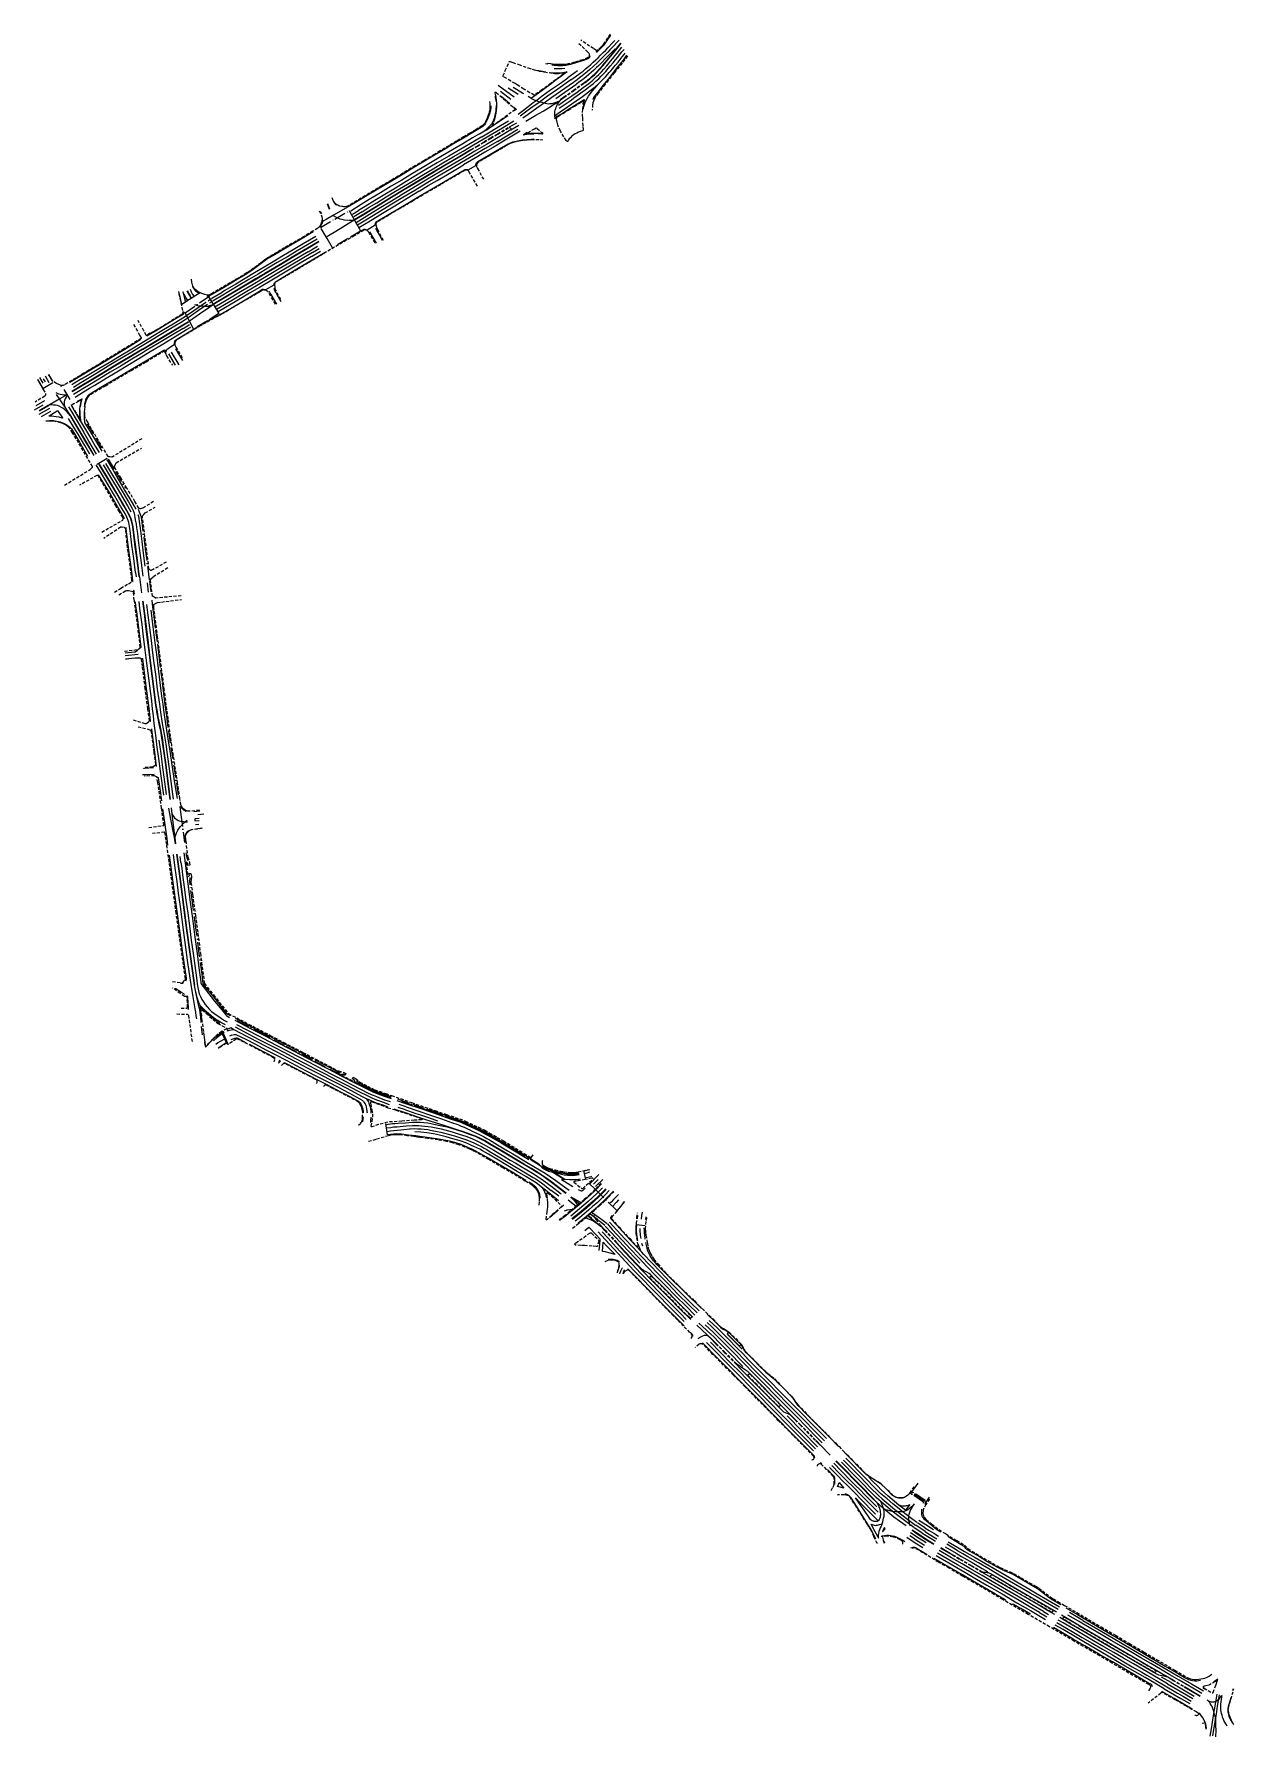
# Model space of a CAD drawing. Header units: millimetres. Extents: x 391363 to 392593, y 282975 to 284720.
import ezdxf

# ---------------------------------------------------------------- set-up
doc = ezdxf.new("R2010")
doc.units = ezdxf.units.MM
doc.linetypes.add('ACAD_ISO10W100', pattern=[18, 12, -3, 0, -3])
doc.linetypes.add('HIDDEN2', pattern=[4.7625, 3.175, -1.5875])
for name, color, linetype in [('가상선', 6, 'ACAD_ISO10W100'), ('도로경계', 6, 'HIDDEN2'), ('차선_겹선(1)', 1, 'Continuous'), ('차선_겹선(2)', 1, 'Continuous'), ('차선_겹선(3)', 1, 'Continuous'), ('차선_겹선(4)', 1, 'HIDDEN2'), ('차선_실선', 1, 'Continuous'), ('차선_점선', 2, 'Continuous'), ('택시정차대', 30, 'Continuous')]:
    doc.layers.add(name, color=color, linetype=linetype)

msp = doc.modelspace()

# ---------------------------------------------------------------- linework, layer by layer
at = {"layer": '가상선'}
for points in [[(391656.5, 284522, 9.3), (391671, 284530.5, 9.4), (391685.9, 284539.2, 9), (391691.7, 284528.9, 9.1), (391697.6, 284518.3, 8.9), (391684.2, 284510.3, 9), (391668.7, 284501.2, 9.1), (391663.2, 284510.6, 9.5)], [(391517.6, 284434.6, 10.6), (391534.7, 284446.3, 10.6), (391541.8, 284451, 10.3), (391547.5, 284441.8, 10.4), (391552.4, 284433.7, 10.1), (391540.5, 284426.4, 10.2), (391526.3, 284418, 10.3), (391522.2, 284425.8, 10.7)]]:
    msp.add_polyline3d(points, close=True, dxfattribs=at)
for points in [[(391371.9, 284356.9, 13.7), (391382.7, 284363.5, 13.4)], [(391393.4, 284355.9, 12.4), (391402.4, 284340.9, 12.1)], [(391417.4, 284320.6, 11.2), (391426, 284306.4, 10.6), (391432.6, 284295.3, 10.2)], [(391437.9, 284285.2, 9.9), (391423.7, 284277, 9.9)], [(391438.9, 284284.4, 9.9), (391446.4, 284271.9, 9.5), (391456.5, 284254.9, 9)], [(391469.4, 284233.2, 8.4), (391470.5, 284230.5, 8.4), (391471.9, 284227.1, 8.2), (391472.5, 284225.4, 8.2), (391472.7, 284224.5, 8.2), (391473, 284222.6, 8.1), (391475.2, 284204.5, 7.6), (391476.8, 284192.4, 7.3), (391479.3, 284172.6, 7), (391481, 284159.7, 6.7), (391482.4, 284148.4, 6.4)], [(391512.2, 283928.5, 4.7), (391513.3, 283920.1, 4.8), (391517.1, 283891.6, 4.6)], [(391518.4, 283881.2, 4.6), (391518.6, 283879.7, 4.6), (391518.8, 283878.6, 4.6), (391519, 283877.5, 4.6), (391519.5, 283875.8, 4.6), (391520.5, 283873.1, 4.5)], [(391563.9, 283714, 3.2), (391561.7, 283715.3, 3.2), (391561.3, 283715.5, 3.2), (391560.6, 283716.3, 3.2), (391554.2, 283724.3, 3.2), (391547.3, 283733, 3.3), (391540.9, 283741, 3.7), (391536.6, 283746.3, 4.1), (391536.4, 283746.7, 4.1), (391536.3, 283747.1, 4.1), (391535, 283756.7, 4.2), (391532.2, 283777.7, 4.2), (391528.8, 283804, 4.4), (391525.3, 283830.5, 4.3), (391522.8, 283848.4, 4.4), (391522.7, 283850.1, 4.4), (391522.6, 283851.1, 4.4), (391522.6, 283852.7, 4.4), (391522.7, 283854.5, 4.4), (391522.9, 283855.8, 4.4)], [(391676.8, 283655.9, 2.5), (391675.7, 283656.1, 2.4), (391674.8, 283656.4, 2.5), (391674.2, 283656.6, 2.5), (391672.6, 283657.5, 2.4), (391667.2, 283660.3, 2.4), (391661.3, 283663.4, 2.5), (391649, 283669.7, 2.6), (391639.8, 283674.5, 2.6), (391632.4, 283678.4, 2.7), (391622, 283683.8, 2.7), (391613.4, 283688.3, 2.7), (391603.2, 283693.6, 2.8), (391593.3, 283698.8, 2.9), (391584.8, 283703.2, 2.9), (391574.9, 283708.4, 3), (391569.4, 283711.2, 3)], [(391555.7, 283695.7, 3.2), (391559.8, 283686.7, 3.3)], [(391556.6, 283696.3, 3.2), (391561.7, 283684.8, 3.2)], [(391570.6, 283709.2, 3), (391571.9, 283708.6, 3.1), (391593.5, 283697.3, 2.9), (391608.6, 283689.5, 2.8), (391621, 283683.1, 2.7), (391637, 283674.6, 2.6), (391650.6, 283667.4, 2.6), (391666.1, 283659.4, 2.4), (391676.5, 283654.1, 2.5), (391677, 283653.8, 2.5), (391677.3, 283653.8, 2.5), (391679.8, 283654.2, 2.5), (391680.1, 283654.2, 2.4), (391680.3, 283654.1, 2.4), (391681.7, 283653.3, 2.5)], [(391729, 283629.9, 2.4), (391726.5, 283630.8, 2.4), (391718.5, 283633.7, 2.3), (391711, 283636.3, 2.3), (391710.4, 283636.6, 2.3), (391702.7, 283640.6, 2.4), (391692.1, 283646, 2.5), (391690.9, 283648.5, 2.4), (391690.8, 283648.6, 2.4), (391689.1, 283649.4, 2.5)], [(391729.4, 283631, 2.4), (391719.6, 283634.4, 2.3), (391711.8, 283637.1, 2.3), (391711.3, 283637.3, 2.3), (391710.7, 283637.6, 2.3), (391706.2, 283639.9, 2.3), (391696.8, 283644.9, 2.3), (391695.5, 283645.6, 2.4), (391693.4, 283647.3, 2.5)], [(391921.5, 283551.7, 1.9), (391919.2, 283551.5, 1.9), (391917.4, 283551.5, 1.9), (391911.2, 283551.6, 2), (391907.8, 283551.9, 2), (391904.8, 283552.4, 2.1), (391900.9, 283553.1, 2.2), (391894.6, 283554.7, 2.3), (391887.9, 283556.7, 2.5), (391887, 283557, 2.5), (391881.7, 283560.4, 2.5), (391865.2, 283570.4, 2.5), (391856.3, 283575.7, 2.5), (391847.8, 283580.8, 2.4), (391841, 283584.8, 2.4), (391836.3, 283587.6, 2.5), (391828.2, 283592.1, 2.6), (391821.6, 283595.5, 2.7), (391814.7, 283598.9, 2.7), (391805, 283603.5, 2.6), (391802, 283604.7, 2.7), (391795.7, 283606.9, 2.7), (391782.2, 283611.6, 2.7), (391772.2, 283615, 2.7), (391763.9, 283617.9, 2.7), (391751.1, 283622.3, 2.6), (391735, 283627.8, 2.4)], [(391735.4, 283628.9, 2.4), (391751.2, 283623.4, 2.5), (391765, 283618.7, 2.7), (391776.3, 283614.9, 2.7), (391785.2, 283611.8, 2.7), (391794, 283608.8, 2.7), (391802.3, 283605.9, 2.7), (391804.8, 283605, 2.6), (391807.3, 283603.8, 2.6), (391814.8, 283600.2, 2.7), (391824.5, 283595.4, 2.6), (391829, 283593.1, 2.6), (391837.7, 283588, 2.5), (391846.6, 283582.7, 2.5), (391857.1, 283576.5, 2.5), (391864.9, 283571.8, 2.5), (391871.1, 283568.1, 2.5), (391884.2, 283560, 2.4), (391886.9, 283558.3, 2.4), (391888.5, 283557.5, 2.4), (391890.1, 283556.9, 2.4), (391892.5, 283556.3, 2.3), (391900, 283554.3, 2.2), (391904.6, 283553.3, 2.1), (391906.7, 283552.9, 2.1), (391909.5, 283552.6, 2.1), (391912.2, 283552.5, 2), (391914.6, 283552.5, 1.9), (391917.1, 283552.5, 1.9), (391919.3, 283552.8, 1.9), (391921.2, 283553.1, 1.9)], [(391725.1, 283591.9, 2.3), (391723.2, 283604.5, 2.6)], [(391926.2, 283555.4, 1.9), (391928, 283546.3, 2.1)], [(391931.6, 283542.7, 2.1), (391938.4, 283535.9, 2.1), (391960.4, 283514.1, 2.5)], [(391980.2, 283500.1, 2.7), (391989.4, 283499.1, 2.7)], [(392274.7, 283214.6, 2.2), (392274.6, 283215.6, 2.2), (392263.2, 283223.6, 2.1), (392261.8, 283223.4, 2.1)], [(392276.5, 283213.3, 2.1), (392276.3, 283217.3, 2.1), (392264.6, 283225.5, 2.3), (392261.9, 283225, 2.1)], [(392275, 283216.8, 2.2), (392264.4, 283224.2, 2.3)]]:
    msp.add_polyline3d(points, dxfattribs=at)
at = {"layer": '가상선', "linetype": 'ACAD_ISO10W100'}
msp.add_polyline3d([(391483.5, 284139.9, 6.3), (391484.4, 284132.8, 6.1), (391485.6, 284123.3, 6), (391487.4, 284109.3, 5.8), (391489.2, 284094.9, 5.7), (391490.7, 284082.8, 5.5), (391492.5, 284068.4, 5.5), (391494.2, 284055.4, 5.3), (391495.6, 284044.6, 5.3), (391497, 284032.9, 5.1), (391498.5, 284021.5, 5), (391500.6, 284005.7, 5.1), (391503.1, 283989.1, 5), (391506, 283970.3, 4.9), (391508.7, 283952.3, 4.6), (391510.9, 283937.1, 4.7)], dxfattribs=at)
at = {"layer": '도로경계'}
for points in [[(391921.4, 284710.6, 7.3), (391929.2, 284702.9, 7), (391931.6, 284700.6, 6.9), (391931.8, 284700, 6.8), (391932, 284698.8, 6.8), (391932, 284697.6, 6.8), (391931.8, 284697, 6.8), (391931.5, 284696.6, 6.8), (391931.2, 284696.3, 6.8), (391930.6, 284696, 6.8), (391925.2, 284693.9, 6.8), (391916.7, 284691.2, 6.9), (391912, 284689.9, 6.9), (391910.5, 284689.5, 6.9), (391908.1, 284689.1, 6.9), (391906, 284688.9, 6.9), (391903.4, 284688.8, 6.9), (391900.4, 284688.9, 7), (391897.3, 284689, 7.1), (391893.9, 284689.3, 7.2), (391892.3, 284689.5, 7.3), (391888.2, 284690.2, 7.3)], [(391953.3, 284720.2, 6.9), (391946.3, 284709.5, 6.6), (391945.7, 284708.8, 6.7), (391943.9, 284706.8, 6.8), (391941.1, 284704.1, 6.8), (391940.1, 284703.3, 6.8), (391939.9, 284703.2, 6.8), (391939.7, 284703.2, 6.8), (391939.4, 284703.2, 6.8), (391936.3, 284705.2, 6.8), (391923.3, 284713.9, 7.2)], [(391858.2, 284668, 8.1), (391855.9, 284669.4, 8.2), (391851.5, 284672, 8.3), (391844.1, 284676.5, 8.3), (391843.8, 284676.8, 8.3), (391843.6, 284677.1, 8.3), (391843.6, 284677.2, 8.3), (391843.6, 284677.6, 8.3), (391845.9, 284682.7, 8.3), (391849.7, 284691.4, 8.4), (391850, 284691.9, 8.5), (391850.2, 284692.1, 8.5), (391850.4, 284692.2, 8.5), (391850.8, 284692.2, 8.5), (391853.5, 284691.1, 8.4), (391859.6, 284688.9, 8.2), (391869.3, 284685.4, 8), (391873.5, 284684.1, 7.9), (391877.3, 284683, 7.8), (391880.5, 284682.3, 7.7), (391886.1, 284681.3, 7.5), (391895, 284680, 7.3), (391896.6, 284679.8, 7.3), (391897.8, 284679.7, 7.4), (391899, 284679.7, 7.3), (391900.5, 284679.9, 7.3), (391903.7, 284680.3, 7.2), (391905.3, 284680.5, 7.2), (391905.6, 284680.5, 7.2), (391905.9, 284680.4, 7.2), (391906, 284680.2, 7.2), (391906, 284680, 7.2), (391906, 284679.7, 7.2), (391905.8, 284679.4, 7.2), (391905.5, 284679.1, 7.2), (391901.5, 284676.1, 7.2), (391892.8, 284669.7, 7.6), (391883.4, 284662.9, 7.8), (391876.5, 284657.9, 7.9), (391876, 284657.5, 7.9), (391875.6, 284657.5, 7.9), (391875.4, 284657.5, 7.9), (391871, 284660.1, 7.9), (391864.9, 284663.8, 8), (391858.2, 284668, 8.1)], [(391971.3, 284697.7, 6.8), (391965.6, 284690.3, 6.7), (391957.5, 284680.4, 6.5), (391948.3, 284668.7, 6.5), (391941.3, 284659.9, 6.6), (391938.8, 284656.5, 6.6), (391937.9, 284655.2, 6.6), (391937, 284653.6, 6.6), (391936.5, 284652.2, 6.6), (391935.7, 284649.7, 6.6), (391935.5, 284648.7, 6.6), (391935.4, 284648, 6.6), (391935, 284642.1, 6.6)], [(391829.7, 284651.1, 7.9), (391829.9, 284648.9, 7.9), (391830.1, 284645.7, 7.9), (391830.2, 284644.5, 7.9), (391830.1, 284643.7, 7.9), (391830.1, 284643.2, 7.9), (391829.2, 284639.4, 7.8), (391828.3, 284636.9, 7.8), (391827.2, 284634.1, 7.9), (391826, 284631.3, 7.9), (391825.1, 284629.3, 7.9), (391824.5, 284628.4, 7.9), (391823.6, 284627.4, 7.9), (391823, 284626.7, 7.9), (391822.1, 284626.1, 7.9), (391815.7, 284622.1, 8.1), (391809.6, 284618.7, 8.2), (391803.2, 284615, 8.3), (391796, 284610.4, 8.3), (391788.1, 284605.7, 8.3), (391779.1, 284600.4, 8.3), (391773.2, 284596.7, 8.3), (391762.3, 284590.3, 8.3), (391753.6, 284585, 8.3), (391745.1, 284580, 8.3), (391736.1, 284574.5, 8.4), (391729.4, 284570.6, 8.5), (391719.3, 284564.7, 8.6), (391710.8, 284559.5, 8.6), (391702.2, 284554.4, 8.7), (391693.6, 284549.3, 8.8), (391685.4, 284544.4, 9), (391684.5, 284543.9, 9), (391683.2, 284543.5, 9), (391681.6, 284543.2, 9.1), (391680.3, 284543.2, 9.1), (391679.2, 284543.3, 9.2), (391678.2, 284543.4, 9.2), (391676.2, 284543.9, 9.2), (391675.4, 284544.1, 9.4), (391674.1, 284544.7, 9.5), (391673, 284545.5, 9.6), (391671.8, 284546.5, 9.8), (391670.9, 284547.4, 9.9), (391670.1, 284548.4, 10), (391669.6, 284549.5, 10.1), (391667.7, 284554.1, 10.4)], [(391884.4, 284611.5, 7.5), (391880.4, 284611.7, 7.5), (391875.9, 284611.7, 7.6), (391872.4, 284611.7, 7.5), (391868.5, 284611.5, 7.6), (391863.9, 284611, 7.7), (391861.7, 284610.7, 7.8), (391857, 284609.7, 7.9), (391853.9, 284608.9, 7.9), (391851.9, 284608.3, 7.9), (391850.8, 284607.9, 7.9), (391848.8, 284606.9, 8), (391847, 284605.8, 8), (391835.2, 284598.9, 8.2), (391819.1, 284589.3, 8.2), (391817.3, 284588.1, 8.2), (391816.8, 284587.3, 8.2), (391816.5, 284586.3, 8.1), (391816.4, 284585.7, 8.1), (391816.4, 284585.2, 8.1), (391816.5, 284584.6, 8.1), (391817.5, 284582.4, 8.1), (391823.4, 284571.4, 7.6)], [(391817.4, 284564.2, 7.5), (391809.5, 284577.6, 8.1), (391808.2, 284580.1, 8.2), (391807.6, 284580.5, 8.2), (391806.8, 284580.8, 8.2), (391805.9, 284580.8, 8.2), (391805.1, 284580.8, 8.2), (391804.6, 284580.7, 8.2), (391803.6, 284580.1, 8.2), (391791.8, 284573.1, 8.3), (391779.3, 284565.8, 8.3), (391765.9, 284557.9, 8.4), (391751.5, 284549.3, 8.5), (391737.9, 284541.3, 8.6), (391726.4, 284534.5, 8.7), (391714.4, 284527.5, 8.7), (391713.7, 284526.9, 8.7), (391713.4, 284526.4, 8.7), (391713.2, 284525.8, 8.7), (391713.2, 284525.2, 8.7), (391713.3, 284524.5, 8.7), (391713.9, 284522.3, 8.6), (391714.4, 284520.8, 8.5), (391714.6, 284520.1, 8.5), (391720.8, 284508.9, 8)], [(391655.1, 284539.1, 10), (391657.4, 284534, 9.7), (391657.8, 284532.7, 9.6), (391658, 284531.3, 9.5), (391658, 284529.9, 9.4), (391657.9, 284528.7, 9.3), (391657.6, 284527.4, 9.3), (391657.2, 284526.2, 9.2), (391656.3, 284524.2, 9.3), (391655.6, 284523.1, 9.2), (391654.8, 284522.2, 9.2), (391654.4, 284521.8, 9.2), (391653.6, 284521.2, 9.2), (391648.7, 284518.1, 9.2), (391639.6, 284512.8, 9.3), (391627.2, 284505.5, 9.3), (391619.7, 284501, 9.3), (391611.8, 284496.4, 9.4), (391604.1, 284491.8, 9.5), (391603, 284491.1, 9.5), (391601.4, 284490, 9.5), (391599, 284488.4, 9.5), (391595.6, 284485.8, 9.6), (391587.9, 284480.1, 9.7), (391584.4, 284477.5, 9.6), (391582, 284475.9, 9.6), (391580.9, 284475.3, 9.6), (391571.5, 284469.8, 9.9), (391563.9, 284465.1, 10), (391544.7, 284453.9, 10.2), (391542.7, 284452.8, 10.3), (391542, 284452.6, 10.3), (391541.6, 284452.6, 10.3), (391541, 284452.7, 10.3), (391537.9, 284453.3, 10.6), (391534.7, 284454.2, 10.7), (391532.6, 284455.2, 11), (391531, 284456.1, 11.2), (391529.4, 284457.2, 11.3), (391527.9, 284458.5, 11.4), (391527.2, 284459.2, 11.5), (391526.6, 284460, 11.5), (391525.7, 284461.9, 11.8), (391525.2, 284463.3, 11.9), (391524.6, 284465.9, 12), (391524.1, 284469.2, 12.3)], [(391712.5, 284506.1, 7.9), (391706, 284517.1, 8.6), (391705.1, 284518.2, 8.7), (391704.4, 284519, 8.7), (391703.4, 284519.3, 8.7), (391702.7, 284519.5, 8.7), (391702.1, 284519.5, 8.8), (391701.5, 284519.5, 8.8), (391700.9, 284519.2, 8.7), (391692.2, 284514.1, 8.9), (391691.5, 284513.7, 8.9), (391675, 284504.1, 9), (391658.8, 284494.5, 9.1), (391643.9, 284485.6, 9.2), (391632.8, 284479, 9.3), (391610.4, 284465.9, 9.5), (391609.9, 284465.4, 9.5), (391609.6, 284464.9, 9.5), (391609.4, 284464.2, 9.5), (391609.4, 284463.5, 9.5), (391609.4, 284462.5, 9.4), (391609.6, 284461.1, 9.4), (391609.7, 284459.9, 9.3), (391609.5, 284459.7, 9.3), (391609.4, 284459.6, 9.3), (391609.4, 284459.5, 9.3), (391616, 284447.4, 8.6)], [(391511.1, 284454.1, 11.3), (391514.4, 284440.1, 10.6), (391515.2, 284436, 10.5), (391515.2, 284434.9, 10.5), (391515, 284433.9, 10.5), (391514.7, 284433.1, 10.5), (391514.4, 284432.8, 10.5), (391494.4, 284420.6, 10.6), (391478.6, 284411.5, 10.7), (391478.3, 284411.4, 10.7), (391478, 284411.4, 10.7), (391477.8, 284411.4, 10.7), (391475.4, 284415.9, 11), (391469.4, 284426.6, 12.7)], [(391610.2, 284443.4, 8.5), (391602.8, 284455.9, 9.2), (391600.9, 284457.2, 9.4), (391600, 284457.6, 9.4), (391599.2, 284457.8, 9.4), (391598, 284457.9, 9.6), (391597.5, 284457.8, 9.6), (391597, 284457.7, 9.6), (391594, 284455.8, 9.7), (391590.7, 284453.9, 9.7), (391561.7, 284436.9, 10), (391555.6, 284433.4, 10.1), (391533.7, 284421.4, 10.3), (391516.4, 284411.1, 10.5), (391508.6, 284406.4, 10.3), (391507.9, 284405.6, 10.3), (391507.5, 284404.8, 10.2), (391507.1, 284403.6, 10.2), (391507.1, 284402.6, 10.2), (391507.1, 284401.9, 10.3), (391507.2, 284401.2, 10.2), (391507.5, 284400.5, 10.1), (391508.1, 284399.4, 10.1), (391515.2, 284387.3, 9.5)], [(391473.4, 284305.5, 9.3), (391443.5, 284287, 10), (391443, 284286.8, 10), (391442.7, 284286.7, 10), (391442.4, 284286.7, 10), (391440.6, 284286.8, 10), (391439.5, 284287, 10), (391438.9, 284287.2, 10), (391438.7, 284287.4, 10), (391426.6, 284307.5, 10.6), (391417.8, 284322.4, 11), (391415.2, 284327, 11), (391415, 284327.7, 11.1), (391414.8, 284328.7, 11.1), (391414.8, 284329.6, 11.1), (391414.9, 284335.2, 11.4), (391415.3, 284340, 11.6), (391415.7, 284342.4, 11.7), (391416.2, 284344.3, 11.7), (391417.1, 284346.4, 11.8), (391418, 284347.8, 12), (391419.7, 284350.1, 12), (391420.3, 284350.7, 12), (391421, 284351.1, 12), (391436, 284359.8, 11.8), (391447.7, 284366.8, 11.4), (391462.4, 284375.5, 11.1), (391477.8, 284384.4, 11), (391496.3, 284395.3, 10.6), (391497.6, 284393, 10.4), (391498.5, 284390.3, 10.3), (391504.7, 284380.8, 9.9)], [(391366.2, 284366.5, 15.5), (391372.2, 284355.8, 13.5), (391374.5, 284351.7, 12.8), (391374.6, 284351.2, 12.7), (391374.6, 284350.6, 12.6), (391374.4, 284350.2, 12.6), (391374.1, 284349.6, 12.6), (391373.8, 284349.2, 12.6), (391363.8, 284342.9, 12.7)], [(391485.4, 284241, 8.3), (391474.9, 284234.7, 8.4), (391474, 284234.2, 8.4), (391472.8, 284233.8, 8.4), (391472.1, 284233.6, 8.4), (391471.6, 284233.6, 8.4), (391470.9, 284233.9, 8.4), (391470.4, 284234.1, 8.4), (391470.2, 284234.4, 8.4), (391466.3, 284241, 8.6), (391458, 284254.9, 8.9), (391452, 284265, 9.1), (391445.3, 284276.2, 9.6), (391445.3, 284276.5, 9.6), (391445.3, 284277, 9.6), (391446.3, 284279.5, 9.6), (391447, 284280.9, 9.8), (391473.1, 284295.9, 9.3)], [(391432.3, 284209.7, 8.4), (391452.4, 284221.2, 8.4), (391453.6, 284222, 8.4), (391453.9, 284222.5, 8.4), (391454.1, 284222.9, 8.4), (391454.1, 284223.5, 8.4), (391454.1, 284223.9, 8.4), (391453.9, 284224.4, 8.4), (391453.7, 284224.9, 8.4), (391450.3, 284230.5, 8.5), (391446.9, 284236.2, 8.7), (391428.4, 284267.6, 9.6), (391428, 284267.8, 9.6), (391427.7, 284267.9, 9.6), (391427.3, 284267.8, 9.6), (391409.4, 284257.8, 9.9)], [(391498.4, 284179, 6.7), (391484.2, 284171, 6.9), (391483.3, 284170.6, 7), (391482.9, 284170.5, 6.9), (391482.5, 284170.5, 6.9), (391482, 284170.6, 6.9), (391481.5, 284170.8, 6.9), (391481, 284171.3, 7), (391480.7, 284171.7, 7), (391480.6, 284172.2, 7), (391478.3, 284190.9, 7.3), (391475.3, 284214.5, 7.8), (391474, 284224, 8), (391473.9, 284225.7, 8), (391474, 284226.2, 8.1), (391474.2, 284226.7, 8.1), (391474.9, 284227.5, 8.1), (391476.6, 284229.4, 8.3), (391487, 284235.4, 8.3)], [(391445.4, 284148.2, 6.9), (391451.9, 284152.2, 6.9), (391459.5, 284156.8, 6.8), (391463.1, 284159, 6.7), (391463.2, 284159.3, 6.7), (391463.2, 284159.8, 6.7), (391463.2, 284160.7, 6.7), (391458.1, 284198.8, 7.7), (391456.8, 284212.5, 7.9), (391456.6, 284213.2, 8), (391456.4, 284213.9, 8), (391456, 284214.3, 8), (391455.6, 284214.5, 8), (391453, 284214.8, 8.2), (391452.3, 284214.8, 8.2), (391451.6, 284214.7, 8.2), (391434.3, 284203.3, 8.3)], [(391513.7, 284144.5, 5.6), (391487.6, 284142.2, 6.3), (391487.3, 284142.2, 6.3), (391486.9, 284142.3, 6.3), (391484.8, 284143.6, 6.4), (391484.4, 284144, 6.4), (391484.3, 284144.1, 6.3), (391483.7, 284148.5, 6.4), (391482.2, 284159.4, 6.6), (391482.1, 284160.5, 6.7), (391482.2, 284160.9, 6.7), (391482.4, 284161.3, 6.7), (391482.7, 284161.8, 6.7), (391485.1, 284164.2, 6.7), (391501.2, 284174.1, 6.7)], [(391455.5, 284087.7, 5.9), (391466.6, 284089, 5.8), (391469.3, 284089.4, 5.8), (391469.5, 284089.5, 5.8), (391470.1, 284090, 5.8), (391471.6, 284091.3, 5.7), (391471.7, 284091.5, 5.7), (391471.7, 284091.9, 5.7), (391469.2, 284113, 5.8), (391465.6, 284140, 6.3), (391464.7, 284148.4, 6.4), (391464.6, 284148.5, 6.4), (391464.3, 284148.6, 6.4), (391461.5, 284149.3, 6.6), (391459.8, 284149.5, 6.6), (391458.1, 284149.5, 6.7), (391457.2, 284149.4, 6.7), (391456.6, 284149.1, 6.7), (391449.5, 284145.1, 6.7)], [(391464.3, 284017.2, 5.8), (391476.7, 284013.5, 5.4), (391477.3, 284013.5, 5.3), (391477.7, 284013.7, 5.4), (391478.5, 284014.1, 5.4), (391480.6, 284015.6, 5.4), (391480.9, 284015.9, 5.3), (391481.1, 284016.2, 5.3), (391481.1, 284016.4, 5.3), (391479.5, 284028.6, 5.2), (391476.8, 284049.2, 5.3), (391474, 284071.9, 5.5), (391473.1, 284079.1, 5.6), (391473, 284079.6, 5.6), (391472.7, 284079.9, 5.6), (391472.2, 284080.2, 5.6), (391471.5, 284080.5, 5.7), (391470.8, 284080.5, 5.8), (391469.3, 284080.6, 5.9), (391467.6, 284080.6, 5.9), (391456.6, 284079.4, 6.1)], [(391469.5, 284010.3, 5.5), (391479.9, 284007.7, 5.3), (391482.1, 284006.9, 5.3), (391482.5, 284006.5, 5.3), (391482.7, 284006.1, 5.3), (391485.7, 283984.3, 5.1), (391487.4, 283971.4, 5), (391487.3, 283971.1, 5), (391486.9, 283970.6, 5), (391485.4, 283969.5, 5.1), (391484.7, 283969.1, 5.1), (391475.9, 283968.6, 5.1)], [(391535.2, 283905.9, 4.6), (391525.7, 283904.9, 4.7), (391524.7, 283904.7, 4.7), (391523.9, 283904.5, 4.7), (391522.5, 283903.8, 4.7), (391521.5, 283903.1, 4.7), (391520, 283901.9, 4.6), (391518.8, 283900.5, 4.6), (391518, 283899, 4.6), (391517.9, 283898.7, 4.6), (391517.8, 283898.1, 4.6), (391520.1, 283878.2, 4.6), (391520.2, 283877.5, 4.6), (391520.3, 283877, 4.6), (391522.1, 283871.9, 4.6), (391522.3, 283870.9, 4.6), (391522.6, 283868.4, 4.6), (391520.6, 283868.1, 4.6), (391520.4, 283870, 4.6), (391519, 283871.5, 4.6), (391518.6, 283871.4, 4.6), (391520.7, 283856.3, 4.6), (391520.9, 283856.3, 4.6), (391522, 283857.8, 4.5), (391521.7, 283859.8, 4.5), (391523.6, 283860, 4.5), (391524.2, 283856.3, 4.5), (391523.8, 283853.5, 4.5), (391523.7, 283851.5, 4.5), (391523.7, 283850.7, 4.5), (391525.4, 283838.2, 4.2), (391528.2, 283817, 4.2), (391530.7, 283798.6, 4.1), (391533.3, 283778.3, 4.1), (391536.4, 283755.1, 4.2), (391537.4, 283747.1, 4.1), (391546.8, 283735.4, 3.4), (391561.5, 283716.9, 3.1), (391561.9, 283716.5, 3.1), (391562.2, 283716.3, 3.1), (391574.3, 283709.9, 3), (391590.7, 283701.4, 2.8), (391604.9, 283694, 2.8), (391618.3, 283687, 2.6), (391638.5, 283676.5, 2.6), (391651.8, 283669.5, 2.6), (391665.3, 283662.5, 2.5), (391674.9, 283657.5, 2.4), (391679.8, 283656.3, 2.4), (391682.5, 283655, 2.5), (391681.7, 283653.2, 2.5), (391680, 283654.1, 2.4), (391678.1, 283653.8, 2.5), (391677.9, 283653.5, 2.5), (391691.6, 283646.2, 2.5), (391691.7, 283646.4, 2.5), (391690.8, 283648.5, 2.5), (391689.1, 283649.3, 2.5), (391690, 283651, 2.4), (391692.5, 283649.7, 2.4), (391696.7, 283646.2, 2.4), (391704.7, 283642, 2.4), (391712, 283638.2, 2.3), (391723.3, 283634.4, 2.3), (391729.4, 283632.3, 2.3), (391749.8, 283625.2, 2.5), (391773.8, 283617, 2.7), (391785.5, 283613, 2.7), (391805.1, 283606.2, 2.6), (391818.4, 283599.9, 2.5), (391824.8, 283596.7, 2.6), (391829.8, 283593.9, 2.6), (391837.6, 283589.5, 2.6), (391844, 283585.8, 2.5), (391856.4, 283578.4, 2.4), (391865.2, 283573, 2.5), (391872, 283568.9, 2.5), (391872.3, 283568.9, 2.5), (391872.8, 283569.1, 2.5), (391874.3, 283571.5, 2.4)], [(391532, 283916.1, 4.7), (391527.6, 283915.7, 4.6), (391527.8, 283913.7, 4.6), (391532.3, 283914.2, 4.7)], [(391504.8, 283749.3, 5.1), (391515, 283747.9, 4.6), (391517.4, 283750.4, 4.4), (391517.7, 283751, 4.4), (391517.9, 283751.7, 4.4), (391517.9, 283752.3, 4.4), (391516, 283766.1, 4.2), (391511.4, 283798.9, 4.2), (391508.6, 283819.1, 4.2), (391505.9, 283838.8, 4.3), (391502.6, 283862.2, 4.5), (391498.8, 283889.5, 4.6), (391497, 283902.1, 4.8), (391496.9, 283902.2, 4.8), (391496.8, 283902.3, 4.8), (391496.6, 283902.3, 4.8), (391484.3, 283900.8, 5.2)], [(391513.5, 283721.8, 4.3), (391519, 283721.9, 4.2), (391520.2, 283722.7, 4.2), (391519.7, 283733.2, 4.4), (391519.6, 283733.5, 4.4), (391519.2, 283733.7, 4.4), (391518.3, 283733.8, 4.5), (391517.5, 283733.9, 4.5), (391517.2, 283733.9, 4.5), (391512.7, 283736.9, 4.7), (391504.8, 283742.7, 5.1)], [(391509.2, 283715.9, 4.5), (391519.4, 283715.8, 4.2), (391519.9, 283715.7, 4.2), (391520.4, 283715.4, 4.1), (391520.9, 283714.9, 4.1), (391521.1, 283714.5, 4.1), (391524.8, 283687.5, 3.8)], [(391608.9, 283667, 2.8), (391609.4, 283668.4, 2.8), (391609.5, 283668.9, 2.8), (391609.4, 283669.8, 2.8), (391609.2, 283670.4, 2.8), (391608.7, 283670.9, 2.8), (391608.3, 283671.1, 2.8), (391599.2, 283675.9, 2.8), (391586.3, 283682.7, 2.8), (391571.9, 283690.1, 3), (391571.3, 283690.2, 3), (391570.5, 283690.3, 3), (391570.1, 283690.1, 3), (391566, 283687.5, 3.1), (391561.3, 283684.5, 3.2), (391560, 283686.1, 3.2), (391551.5, 283680.4, 3.5)], [(391652.7, 283644.7, 2.7), (391653.1, 283646, 2.7), (391653.2, 283646.5, 2.7), (391653, 283647.3, 2.7), (391652.7, 283647.9, 2.6), (391652.3, 283648.3, 2.6), (391651.3, 283648.8, 2.6), (391645.1, 283652.1, 2.6), (391624, 283663, 2.6), (391620, 283665.1, 2.7), (391619.3, 283665.3, 2.7), (391618.8, 283665.2, 2.7), (391618.3, 283665, 2.7), (391618.2, 283664.9, 2.7), (391616.6, 283663, 2.9)], [(391695.1, 283602.3, 2.5), (391696.6, 283602.8, 2.5), (391697, 283603, 2.5), (391697.6, 283603.6, 2.5), (391698.2, 283604.6, 2.5), (391698.9, 283606, 2.5), (391699.2, 283606.9, 2.5), (391699.5, 283608.2, 2.5), (391699.6, 283609.4, 2.5), (391699.7, 283615.3, 2.5), (391699.6, 283616.7, 2.5), (391699.3, 283618, 2.5), (391698.7, 283619.7, 2.5), (391697.9, 283621.8, 2.5), (391697.2, 283623.4, 2.5), (391696.6, 283624.6, 2.5), (391696, 283625.3, 2.5), (391695.5, 283625.7, 2.5), (391682.9, 283632.4, 2.5), (391669.1, 283639.6, 2.4), (391662.7, 283642.8, 2.5), (391662.1, 283643, 2.5), (391661.6, 283643.1, 2.5), (391661.2, 283643, 2.5), (391660.7, 283642.9, 2.5), (391660.4, 283642.7, 2.6), (391660.1, 283642.4, 2.6), (391659.9, 283642, 2.6), (391659.4, 283641.1, 2.7)], [(391880.5, 283520.1, 2), (391880.9, 283524.1, 2), (391880.9, 283526.5, 2.1), (391880.8, 283527.9, 2.1), (391880.7, 283529.2, 2.1), (391880.5, 283530.3, 2.1), (391880.2, 283531.5, 2.2), (391879.7, 283532.8, 2.2), (391879.1, 283534.3, 2.2), (391878.4, 283535.4, 2.2), (391877.5, 283536.7, 2.4), (391876.3, 283537.9, 2.5), (391874.9, 283539.2, 2.5), (391873.3, 283540.4, 2.4), (391866.2, 283544.7, 2.6), (391854, 283552.1, 2.4), (391843.5, 283558.3, 2.4), (391829.1, 283566.7, 2.4), (391815.9, 283574.4, 2.4), (391812.5, 283576.1, 2.4), (391809.4, 283577.4, 2.4), (391804.5, 283579.5, 2.4), (391798.2, 283581.9, 2.4), (391791.8, 283583.9, 2.4), (391785.5, 283585.3, 2.4), (391777.1, 283586.8, 2.4), (391766.6, 283588.4, 2.3), (391758.3, 283589.5, 2.3), (391755.6, 283589.8, 2.2), (391752.2, 283590.3, 2.2), (391745.4, 283591.2, 2.2), (391739.2, 283591.9, 2.2), (391737, 283592.1, 2.3), (391735.3, 283592.1, 2.3), (391732.9, 283592, 2.3), (391730.8, 283591.9, 2.3), (391728.8, 283591.6, 2.3), (391726.2, 283591.1, 2.2), (391713.2, 283587.3, 2.4), (391705, 283584.9, 2.5)], [(391883.9, 283565.8, 2.3), (391883.6, 283565.2, 2.3), (391883.7, 283562.2, 2.3), (391883.8, 283561.9, 2.3), (391883.9, 283561.6, 2.3), (391886.2, 283560.1, 2.4), (391887.6, 283559.2, 2.4), (391889.6, 283558.3, 2.4), (391891.7, 283557.6, 2.4), (391896.9, 283556.3, 2.2), (391902.5, 283554.9, 2.1), (391906.3, 283554.2, 2), (391910.2, 283553.7, 2.1), (391913.4, 283553.6, 1.9), (391916.4, 283553.6, 1.9), (391919, 283553.9, 1.8), (391920.5, 283554.2, 1.9), (391931.1, 283556.4, 1.8)], [(391944.2, 283542.3, 8.7), (391937.8, 283536, 8.9), (391932.7, 283531, 9.1), (391926.6, 283525.5, 9.1), (391922.8, 283522.2, 9.2), (391912.4, 283513.7, 9.3), (391907.5, 283509.7, 9.3), (391900.8, 283504.6, 9.1)], [(391957.1, 283533.8, 9.3), (391951.5, 283528, 9.5), (391947.8, 283524.4, 9.7), (391942.9, 283519.7, 9.7), (391936.9, 283514.3, 9.7), (391929.3, 283507.7, 9.7), (391921.1, 283501.1, 9.6), (391913.9, 283495.4, 9.4)], [(391968.1, 283523.9, 2.5), (391964.3, 283518.9, 2.6), (391960.2, 283513.7, 2.5), (391955.6, 283508.5, 2.5), (391954.6, 283507.3, 2.5), (391954.4, 283507, 2.5), (391954.4, 283506.7, 2.5), (391954.5, 283506.4, 2.5), (391954.6, 283506.1, 2.5), (391962.6, 283497.3, 2.7), (391973.4, 283485.7, 2.7), (391980.6, 283477.9, 2.7), (391980.9, 283477.8, 2.7), (391981.2, 283477.7, 2.7), (391981.6, 283477.9, 2.7), (391981.9, 283478.1, 2.7), (391982, 283478.4, 2.7), (391982.1, 283478.7, 2.7), (391982.1, 283479, 2.7), (391981.3, 283483.5, 2.6), (391980.3, 283489.5, 2.6), (391980.1, 283490.6, 2.6), (391980, 283491.5, 2.6), (391979.9, 283492.5, 2.6), (391979.9, 283493.3, 2.6), (391979.9, 283494.9, 2.6), (391980, 283497.9, 2.6), (391980.3, 283501.2, 2.7), (391980.8, 283507, 2.6), (391981.5, 283512.1, 2.6)], [(391948.3, 283462.4, 2.6), (391951.6, 283463.8, 2.6), (391952.4, 283463.9, 2.6), (391953.9, 283464.1, 2.6), (391955.5, 283464, 2.6), (391957, 283463.9, 2.6), (391958.4, 283463.6, 2.6), (391960, 283463.1, 2.6), (391961.3, 283462.4, 2.7), (391961.6, 283462, 2.7), (391962, 283461.6, 2.7), (391962.1, 283461, 2.7), (391962.2, 283458.4, 2.9), (391962.1, 283457.4, 3.1), (391962, 283456.5, 3.2), (391961.9, 283455.8, 3.3), (391961.5, 283454.4, 3.6), (391961, 283453.2, 4), (391960.8, 283452.1, 4.2), (391960.4, 283450.8, 4.7)], [(391966.9, 283449.7, 4.4), (391967.5, 283450.8, 4), (391968.4, 283452, 3.5), (391968.9, 283452.5, 3.2), (391971.2, 283453.8, 2.7), (391971.6, 283453.9, 2.7), (391972, 283453.8, 2.6), (391972.2, 283453.7, 2.6), (391986.2, 283439.2, 2.5), (392002.5, 283422.5, 2.5), (392016.8, 283408.1, 2.5), (392022.7, 283402.1, 2.5), (392036.7, 283387.6, 2.6), (392037, 283387.1, 2.6), (392037.1, 283386.5, 2.6), (392037, 283385.4, 2.6), (392036.9, 283384.8, 2.7), (392036.7, 283384.2, 2.8), (392036.1, 283383.3, 2.9)], [(392160, 283259.1, 3.1), (392160.6, 283259.1, 3), (392161.2, 283259.2, 3), (392161.6, 283259.4, 3), (392162, 283259.7, 2.9), (392162.2, 283260.1, 2.9), (392162.4, 283260.7, 2.8), (392162.4, 283261.4, 2.7), (392162.3, 283261.8, 2.8), (392162.1, 283262.3, 2.7), (392161.9, 283262.7, 2.7), (392153.8, 283270.8, 2.5), (392141.1, 283283.9, 2.6), (392126.1, 283299, 2.5), (392116.3, 283308.9, 2.5), (392103.5, 283321.8, 2.5), (392091.9, 283333.7, 2.5), (392079.9, 283345.7, 2.4), (392073, 283352.6, 2.5), (392058.7, 283367.1, 2.5), (392048.7, 283377.3, 2.7), (392048.1, 283377.7, 2.7), (392047, 283378, 2.7), (392046.2, 283377.9, 2.8), (392045.3, 283377.8, 2.8), (392044.6, 283377.5, 2.8), (392040.6, 283374.2, 3.2)], [(392179.8, 283227.6, 3.6), (392181.5, 283230.8, 3), (392182.5, 283232.6, 2.8), (392182.8, 283233.2, 2.7), (392182.9, 283234.1, 2.7), (392183, 283239.8, 2.5), (392182.9, 283240.5, 2.5), (392182.8, 283241.1, 2.5), (392182.4, 283242, 2.5), (392182.1, 283242.4, 2.5), (392175.2, 283249.2, 2.5), (392169.7, 283254.7, 2.6), (392169.1, 283255, 2.6), (392168.4, 283255, 2.7), (392167.8, 283255, 2.7), (392167.1, 283254.7, 2.8), (392166.2, 283254, 2.9), (392165.6, 283253.4, 3), (392165.5, 283253.1, 3.1), (392165.5, 283252.6, 3.1)], [(392227, 283173.2, 2.2), (392223.7, 283180.3, 2.2), (392222, 283184.5, 2.2), (392220.9, 283186.8, 2.2), (392216.7, 283193.5, 2.3), (392205.8, 283210.7, 2.3), (392199.7, 283220.5, 2.3), (392198.6, 283221.7, 2.4), (392197.8, 283222.3, 2.4), (392197.1, 283222.6, 2.4), (392196.4, 283222.8, 2.4), (392195, 283222.9, 2.4), (392193.3, 283223, 2.7), (392187, 283223.1, 3.5), (392186.8, 283223.1, 3.5), (392186.4, 283222.8, 3.5)], [(392280.8, 283218.8, 2.2), (392277, 283213.2, 2.2), (392274.9, 283209.4, 2.2), (392274.4, 283207.9, 2.2), (392274.1, 283206.4, 2.2), (392274, 283205.1, 2.1), (392274, 283204, 2.1), (392274.3, 283202.7, 2.1), (392274.6, 283201.7, 2.1), (392275.2, 283200.4, 2.1), (392275.9, 283199.5, 2.1), (392276.5, 283198.7, 2.1), (392277.4, 283197.9, 2.1), (392283.2, 283193.2, 2), (392290.2, 283187.5, 2), (392297.6, 283183, 2.1), (392308.6, 283176.2, 2), (392316.7, 283171.4, 2), (392319.3, 283168.6, 2), (392320.1, 283168, 1.9), (392328.3, 283163, 1.9), (392341.1, 283155.6, 1.9), (392350, 283150.2, 2), (392353.2, 283148.6, 2), (392357.9, 283146.4, 2), (392363.3, 283144.1, 2), (392367, 283142.5, 2), (392374.7, 283138.1, 1.9), (392383.1, 283133.1, 1.9), (392389.6, 283129.4, 1.9), (392392.9, 283127.4, 1.9), (392396.5, 283124.7, 1.9), (392404.4, 283118.6, 2), (392405.4, 283117.9, 2), (392407.4, 283116.7, 1.9), (392412.3, 283113.8, 1.9), (392419.2, 283109.8, 1.9), (392431.6, 283102.6, 1.9), (392443.8, 283095.4, 1.9), (392456.7, 283087.8, 1.9), (392471.4, 283079.2, 1.9), (392485.7, 283070.7, 1.7), (392500.9, 283061.8, 1.7), (392513.4, 283054.5, 1.7), (392532.1, 283043.5, 1.7), (392544.2, 283036.4, 1.7), (392546.7, 283035.2, 1.7), (392548.4, 283034.5, 1.8), (392549.9, 283034.2, 1.9), (392552, 283034, 1.9), (392554, 283034, 2), (392556.7, 283034.2, 2.1), (392559, 283034.5, 2.2), (392561.4, 283035, 2.3), (392563, 283035.4, 2.4), (392566, 283036.5, 2.5), (392567.3, 283037.3, 2.5), (392569.2, 283038.5, 2.5), (392570.3, 283039.3, 2.5)], [(392253.3, 283172.5, 2.4), (392253.5, 283173.6, 2.4), (392253.4, 283174.3, 2.3), (392253.1, 283175, 2.3), (392252.6, 283175.7, 2.2), (392252, 283176.2, 2.2), (392250.8, 283176.9, 2.2), (392245.6, 283179.4, 2.2), (392243.6, 283179.9, 2.2), (392238.2, 283180.9, 2.2), (392237.4, 283180.9, 2.2), (392233, 283180.2, 2.2), (392232.7, 283180.1, 2.2), (392232.5, 283180.1, 2.2), (392232.4, 283179.9, 2.2), (392232.4, 283179.8, 2.2), (392233.4, 283176.9, 2.2), (392234.8, 283173.9, 2.1)], [(392505.5, 283022.4, 1.8), (392507.4, 283025.4, 1.7), (392507.6, 283025.9, 1.7), (392507.6, 283026.5, 1.7), (392507.5, 283027, 1.7), (392507.2, 283027.5, 1.7), (392506.6, 283028, 1.7), (392505.7, 283028.6, 1.7), (392497.6, 283033.3, 1.7), (392489.2, 283038.1, 1.7), (392468, 283050.6, 1.8), (392455.2, 283058, 1.8), (392446.7, 283063, 1.8), (392429.1, 283073.1, 1.8), (392403.8, 283087.9, 2), (392382, 283100.6, 1.9), (392356, 283115.7, 1.9), (392346.9, 283121, 1.8), (392326, 283133.3, 1.9), (392314.6, 283139.9, 2.1), (392300.8, 283148, 2.1), (392290.1, 283154, 2.2), (392266.1, 283168.4, 2.1), (392265.2, 283168.7, 2.1), (392264.4, 283168.8, 2.1), (392263.7, 283168.6, 2.1), (392262.5, 283168.1, 2.1)], [(392553.1, 282997.1, 2.3), (392553.3, 282997.6, 2.3), (392554.3, 282997.1, 2.3), (392554.8, 282997, 2.3), (392555.2, 282997.1, 2.3), (392555.7, 282997.3, 2.3), (392556.1, 282997.6, 2.3), (392556.4, 282997.9, 2.3), (392557, 282998.8, 2.3), (392554.3, 283000.6, 2.1), (392549.6, 283003.3, 2), (392544.1, 283006.4, 2), (392532.7, 283013, 1.8), (392519.8, 283020.4, 1.7), (392519.2, 283020.5, 1.7), (392518.7, 283020.4, 1.7), (392518.2, 283020.2, 1.7), (392517.8, 283019.9, 1.7), (392504.8, 283009.6, 1.8)], [(392592.8, 282987.4, 2.4), (392589.6, 282993.4, 2.5), (392588.8, 282995.2, 2.5), (392587.8, 282997.8, 2.5), (392587.4, 282999.5, 2.5), (392587.1, 283001.7, 2.5), (392587, 283003, 2.4), (392587.1, 283004, 2.3), (392587.2, 283004.6, 2.3), (392592.8, 283024.4, 2.6)], [(392564.3, 282983, 2.2), (392564.1, 282985.2, 2.2), (392563.5, 282989.4, 2.3), (392560.2, 282988.8, 2.5)]]:
    msp.add_polyline3d(points, dxfattribs=at)
for points in [[(391836.6, 284660.3, 8.3), (391844, 284653.9, 8.1), (391854.7, 284644.6, 8), (391856, 284643.3, 8), (391856, 284643.2, 8), (391856, 284643, 8), (391856, 284642.8, 8), (391855.9, 284642.6, 8), (391848, 284636.9, 8), (391843, 284633.2, 8.1), (391835.3, 284627.6, 8.1), (391834.6, 284627.1, 8.1), (391833.3, 284626.2, 8.1), (391833.1, 284626.2, 8.1), (391833, 284626.2, 8.1), (391832.9, 284626.3, 8.1), (391832.9, 284626.4, 8.1), (391832.9, 284626.6, 8.1), (391834.2, 284630.1, 8.1), (391835.3, 284633.7, 8), (391836, 284636.1, 7.9), (391836.5, 284638.9, 7.9), (391837, 284642.3, 7.9), (391837.2, 284645, 7.9), (391837.2, 284646.7, 7.9), (391837.1, 284649.9, 7.9), (391836.9, 284652.1, 8.1), (391836.4, 284655.4, 8.1), (391835.7, 284658.8, 8.1), (391835.4, 284659.9, 8.2), (391835.4, 284660.3, 8.2), (391835.5, 284660.5, 8.2), (391835.7, 284660.6, 8.2), (391835.9, 284660.7, 8.2), (391836.2, 284660.6, 8.2)], [(391923.4, 284650.4, 7), (391925, 284651.4, 6.9), (391925.2, 284651.5, 6.9), (391925.5, 284651.4, 6.9), (391925.6, 284651.2, 6.9), (391925.7, 284651, 6.9), (391925.2, 284646.1, 6.9), (391924.9, 284643.1, 6.8), (391924.8, 284637.2, 6.9), (391924.9, 284634, 6.8), (391925.1, 284629.3, 6.7), (391925.4, 284625.4, 6.7), (391925.7, 284622.2, 6.6), (391925.6, 284621.8, 6.6), (391925.5, 284621.5, 6.6), (391925.4, 284621.3, 6.6), (391925.3, 284621.1, 6.6), (391922.8, 284620.2, 6.6), (391921, 284619.5, 6.7), (391919.1, 284618.7, 6.7), (391917.4, 284617.8, 6.8), (391915.5, 284616.4, 6.8), (391913.9, 284615.2, 6.8), (391912.6, 284613.9, 6.9), (391911.5, 284612.7, 6.9), (391910.8, 284611.6, 6.8), (391910.1, 284610.4, 6.8), (391909.9, 284610.2, 6.8), (391909.7, 284610.2, 6.8), (391909.5, 284610.2, 6.8), (391909, 284610.4, 6.8), (391908.6, 284610.7, 6.8), (391908.3, 284611.2, 6.8), (391905.8, 284614.9, 6.9), (391902.4, 284620.8, 7), (391900.5, 284624.9, 7.3), (391899.6, 284627.1, 7.3), (391898.9, 284629.9, 7.4), (391898.6, 284631.2, 7.4), (391898.5, 284632.4, 7.4), (391898.5, 284633.3, 7.4), (391898.6, 284634.2, 7.4), (391898.9, 284634.9, 7.4), (391899.2, 284635.3, 7.4), (391899.5, 284635.5, 7.4), (391899.9, 284635.7, 7.4), (391904.9, 284638.9, 7.4), (391910.2, 284642.3, 7.2), (391916.7, 284646.3, 7.2)], [(391881.5, 284618.1, 7.5), (391878.9, 284618.3, 7.6), (391877.6, 284618.4, 7.6), (391875.1, 284618.3, 7.6), (391868.8, 284618, 7.8), (391868.2, 284618, 7.8), (391868.1, 284618.1, 7.8), (391868, 284618.2, 7.8), (391868, 284618.3, 7.8), (391868.1, 284618.5, 7.8), (391868.2, 284618.5, 7.8), (391868.9, 284619.1, 7.7), (391875.8, 284623.2, 7.8), (391877.4, 284623.9, 7.7), (391877.7, 284623.9, 7.7), (391878.1, 284623.8, 7.7), (391878.5, 284623.5, 7.7), (391883.7, 284618.6, 7.5), (391883.8, 284618.4, 7.5), (391883.8, 284618.3, 7.5), (391883.8, 284618.2, 7.5), (391883.6, 284618.1, 7.5), (391883.5, 284618, 7.5)], [(391401.7, 284340.2, 12.2), (391409, 284344.3, 12), (391410.3, 284345, 12), (391410.5, 284345, 12), (391410.7, 284344.9, 12), (391410.9, 284344.6, 12), (391410.9, 284344.3, 12), (391410.3, 284341.5, 11.9), (391409.7, 284338.7, 11.8), (391409.4, 284335.6, 11.7), (391409.3, 284332, 11.7), (391409.5, 284328.8, 11.5), (391409.5, 284328, 11.5), (391409.4, 284327.7, 11.5), (391409.3, 284327.6, 11.5), (391409.1, 284327.5, 11.5), (391408.9, 284327.5, 11.5), (391408.7, 284327.5, 11.5), (391408.6, 284327.7, 11.5), (391406.2, 284331.5, 11.7), (391401.6, 284339.2, 12.1), (391401.4, 284339.5, 12.1), (391401.4, 284339.8, 12.1), (391401.5, 284340, 12.1)], [(391538.3, 283684.2, 3.7), (391536.7, 283698, 3.6), (391535.3, 283708.9, 3.6), (391534, 283719.6, 3.7), (391534.1, 283720, 3.7), (391534.2, 283720.2, 3.7), (391534.3, 283720.3, 3.7), (391534.6, 283720.3, 3.7), (391534.8, 283720.3, 3.7), (391535, 283720.2, 3.7), (391539.1, 283716.6, 3.7), (391546.1, 283710.6, 3.4), (391550.6, 283706.6, 3.4), (391551.2, 283706.2, 3.4), (391555.6, 283703.9, 3.3), (391560.3, 283701.4, 3.2), (391560.1, 283700.8, 3.2), (391555.1, 283697.9, 3.2), (391551.6, 283695.2, 3.2), (391548.2, 283692.4, 3.3), (391545.8, 283690, 3.4), (391539.5, 283683.1, 3.7), (391539.3, 283683, 3.6), (391539, 283683, 3.6), (391538.7, 283683, 3.7), (391538.6, 283683.2, 3.7), (391538.5, 283683.3, 3.7)], [(391708.2, 283623.7, 2.5), (391707.9, 283625.3, 2.5), (391707.9, 283625.7, 2.5), (391707.9, 283625.9, 2.5), (391708.1, 283626, 2.5), (391708.4, 283626.1, 2.5), (391708.7, 283626.1, 2.5), (391709.5, 283625.8, 2.5), (391718.7, 283622.5, 2.5), (391725.6, 283619.9, 2.5), (391733.6, 283617.4, 2.6), (391753, 283611.1, 2.7), (391760.2, 283608.7, 2.7), (391760.5, 283608.5, 2.7), (391760.6, 283608.3, 2.7), (391760.6, 283608, 2.7), (391760.5, 283607.8, 2.6), (391760.4, 283607.7, 2.6), (391760.2, 283607.6, 2.6), (391752.5, 283607, 2.6), (391739.9, 283606.1, 2.5), (391725.4, 283605.1, 2.6), (391715.9, 283602.5, 2.6), (391709.1, 283600.3, 2.6), (391708.8, 283600.3, 2.6), (391708.7, 283600.4, 2.6), (391708.5, 283600.6, 2.6), (391708.5, 283600.8, 2.6), (391710, 283610.2, 2.5), (391710.2, 283614.3, 2.5), (391709.9, 283615.8, 2.5)], [(391934.7, 283547.7, 2), (391927.7, 283546.2, 2), (391922.3, 283545.2, 2), (391920.5, 283544.9, 2.1), (391918.1, 283544.6, 2.1), (391917, 283544.4, 2.1), (391916.7, 283544.3, 2.1), (391916.4, 283544.2, 2.1), (391916.3, 283544, 2.1), (391916.3, 283543.8, 2.1), (391916.3, 283543.6, 2.1), (391916.3, 283543.5, 2.1), (391924.1, 283537.3, 2.1), (391924.5, 283537, 2.1), (391924.8, 283537, 2.1), (391925.1, 283537, 2.1), (391925.4, 283537.2, 2.1), (391932.2, 283543.4, 2.1), (391935.7, 283546.6, 2), (391935.8, 283546.9, 2.1), (391935.8, 283547.1, 2.1), (391935.7, 283547.5, 2.1), (391935.4, 283547.6, 2.1), (391935.1, 283547.7, 2.1)], [(391887.7, 283505.7, 2), (391888.9, 283513.6, 2), (391889.1, 283515.6, 1.9), (391889.4, 283518.2, 2), (391889.5, 283520.7, 2), (391889.5, 283522.8, 2), (391889.2, 283526.9, 2.3), (391888.9, 283529.2, 2.3), (391888.6, 283532, 2.3), (391888.6, 283532.4, 2.3), (391888.7, 283532.8, 2.3), (391888.9, 283532.9, 2.3), (391889.1, 283532.9, 2.3), (391889.3, 283532.8, 2.3), (391889.5, 283532.7, 2.3), (391896.6, 283526.1, 2.4), (391903.7, 283519.2, 2.3), (391903.8, 283519, 2.3), (391903.7, 283518.8, 2.3), (391903.6, 283518.6, 2.3), (391903.5, 283518.5, 2.3), (391893.9, 283509.8, 2), (391888.7, 283505.2, 2.1), (391888.4, 283505.1, 2), (391888.2, 283505, 2), (391888, 283505.1, 2), (391887.8, 283505.2, 2), (391887.7, 283505.4, 2)], [(391932.5, 283491.4, 2.5), (391932.9, 283491.6, 2.5), (391933.3, 283491.7, 2.5), (391933.6, 283491.6, 2.5), (391934, 283491.5, 2.5), (391934.3, 283491.3, 2.5), (391941.7, 283483.9, 2.6), (391941.8, 283483.6, 2.6), (391941.8, 283483.3, 2.6), (391941.8, 283483.1, 2.6), (391940.2, 283478, 2.6), (391940, 283477.7, 2.6), (391939.7, 283477.6, 2.6), (391939.5, 283477.5, 2.6), (391939.2, 283477.5, 2.6), (391934.9, 283478.1, 2.6), (391927.1, 283478.7, 2.5), (391923.4, 283478.8, 2.5), (391918.3, 283478.9, 2.5), (391917.9, 283479, 2.5), (391917.6, 283479.2, 2.5), (391917.3, 283479.6, 2.5), (391917.3, 283480, 2.5), (391917.4, 283480.4, 2.5), (391917.5, 283480.7, 2.5), (391917.7, 283481, 2.5), (391918.2, 283481.3, 2.5), (391926.3, 283487, 2.3)], [(391995.2, 283444.4, 2.6), (391994.4, 283445.3, 2.6), (391994.3, 283445.7, 2.6), (391994.2, 283446.1, 2.6), (391994.3, 283446.4, 2.6), (391994.5, 283446.8, 2.6), (391994.8, 283447.1, 2.6), (391995.3, 283447.2, 2.6), (391995.6, 283447.2, 2.6), (391996, 283447.1, 2.6), (391996.2, 283447, 2.6), (392001.5, 283441.6, 2.5), (392012, 283431, 2.6), (392023.4, 283419.5, 2.7), (392036.6, 283406.3, 2.7), (392036.8, 283406, 2.7), (392036.9, 283405.6, 2.7), (392036.8, 283405.1, 2.7), (392036.6, 283404.8, 2.6), (392036.3, 283404.5, 2.6), (392036, 283404.4, 2.6), (392035.6, 283404.3, 2.6), (392035.3, 283404.3, 2.6), (392035, 283404.5, 2.6), (392034.7, 283404.7, 2.6), (392025.2, 283414.1, 2.7), (392009.8, 283429.6, 2.6)], [(392121.5, 283321.8, 2.6), (392127.2, 283316, 2.6), (392127.5, 283315.6, 2.6), (392127.5, 283315, 2.6), (392127.4, 283314.5, 2.6), (392127.2, 283314.1, 2.6), (392126.9, 283313.9, 2.6), (392126.5, 283313.8, 2.6), (392126.1, 283313.8, 2.6), (392125.8, 283313.8, 2.6), (392125.5, 283314, 2.6), (392117.9, 283321.6, 2.6), (392104, 283335.7, 2.5), (392095.4, 283344.5, 2.6), (392095, 283345.1, 2.6), (392094.9, 283345.5, 2.6), (392094.9, 283346, 2.6), (392095, 283346.3, 2.6), (392095.2, 283346.6, 2.6), (392095.5, 283346.8, 2.6), (392095.9, 283347, 2.6), (392096.2, 283347, 2.6), (392096.5, 283346.9, 2.6), (392096.8, 283346.8, 2.6), (392103.7, 283339.9, 2.6)], [(392394.2, 283112.4, 2.1), (392406.7, 283105.1, 2), (392407.1, 283104.7, 2), (392407.2, 283104.4, 2), (392407.2, 283104, 2), (392407.1, 283103.4, 2), (392406.8, 283103.1, 2), (392406.5, 283102.8, 2), (392406.1, 283102.8, 2), (392405.7, 283102.8, 2), (392405.5, 283102.9, 2), (392392.9, 283110.2, 2.1), (392379.2, 283118.1, 2.1), (392364.9, 283126.5, 2.1), (392343.8, 283138.8, 2.1), (392343.6, 283139.1, 2.1), (392343.4, 283139.4, 2.2), (392343.4, 283139.8, 2.2), (392343.4, 283140.1, 2.1), (392343.7, 283140.6, 2.1), (392344, 283140.9, 2.1), (392344.3, 283141, 2.1), (392344.6, 283141.1, 2.1), (392344.9, 283141.1, 2.1), (392345.1, 283141, 2.2), (392346.5, 283140.3, 2.1), (392362.1, 283131.2, 2.1)], [(392498.3, 283051.6, 1.8), (392512.2, 283043.5, 1.7), (392512.6, 283043.1, 1.7), (392512.8, 283042.6, 1.7), (392512.8, 283042.1, 1.7), (392512.6, 283041.7, 1.7), (392512.3, 283041.4, 1.7), (392511.9, 283041.2, 1.7), (392511.5, 283041.1, 1.7), (392511.2, 283041.1, 1.7), (392510.9, 283041.2, 1.7), (392495.7, 283050.1, 1.8), (392478.7, 283060, 1.8), (392463.5, 283068.9, 1.9), (392451.3, 283076, 2), (392434.1, 283086, 2.1), (392418.3, 283095.4, 2.1), (392417.9, 283095.7, 2.1), (392417.8, 283096, 2.1), (392417.7, 283096.4, 2.1), (392417.7, 283096.8, 2.1), (392417.9, 283097.2, 2.1), (392418.1, 283097.5, 2.1), (392418.4, 283097.6, 2.1), (392418.8, 283097.7, 2.1), (392419.2, 283097.7, 2.1), (392419.6, 283097.6, 2.1), (392421.4, 283096.5, 2.1), (392441, 283085, 1.9), (392465.5, 283070.7, 1.9), (392484.6, 283059.6, 1.8)], [(392566.3, 283022.6, 2.5), (392570.5, 283020.2, 2.5), (392570.8, 283020.2, 2.5), (392571.2, 283020.2, 2.5), (392571.5, 283020.5, 2.5), (392571.6, 283020.7, 2.5), (392575.1, 283030.4, 2.7), (392575.1, 283030.7, 2.7), (392574.9, 283031.2, 2.7), (392574.7, 283031.5, 2.7), (392574.3, 283031.7, 2.7), (392574, 283031.8, 2.7), (392573.7, 283031.7, 2.7), (392568.3, 283028.6, 2.5), (392567.1, 283028.1, 2.5), (392564.1, 283027.4, 2.4), (392562.2, 283026.9, 2.2), (392561.8, 283026.6, 2.2), (392561.7, 283026.2, 2.2), (392561.6, 283025.8, 2.2), (392561.8, 283025.4, 2.2), (392561.9, 283025.2, 2.2), (392562.3, 283024.9, 2.2)]]:
    msp.add_polyline3d(points, close=True, dxfattribs=at)
at = {"layer": '도로경계', "linetype": 'HIDDEN2'}
for points in [[(391464.9, 284422.5, 12.6), (391471, 284411.5, 11), (391472.6, 284408.7, 10.9), (391472.7, 284408.4, 10.9), (391472.6, 284408.2, 10.9), (391472.6, 284408.1, 10.9), (391455.2, 284397.5, 11.1), (391431.8, 284383.3, 11.5), (391413.9, 284372.5, 11.8), (391394, 284360.7, 12.3), (391392.8, 284360, 12.4), (391392.3, 284359.9, 12.3), (391391.7, 284359.9, 12.3), (391390.7, 284360, 12.5), (391388.2, 284361, 12.6), (391385.7, 284362.2, 13), (391382.2, 284364.3, 13.6), (391381.8, 284364.5, 13.7), (391381.6, 284364.8, 13.7), (391377.7, 284371.4, 15.3)], [(391394.2, 284257.9, 10.1), (391420.4, 284274, 9.9), (391422.5, 284275.8, 9.9), (391422.7, 284276.2, 9.9), (391422.7, 284276.5, 9.9), (391422.7, 284276.8, 9.9), (391422.7, 284277, 9.9), (391408.5, 284301.2, 10.8), (391402.3, 284311.4, 11), (391399.7, 284315.6, 11.3), (391398, 284317.3, 11.4), (391396.3, 284318.8, 11.6), (391394.9, 284319.7, 11.6), (391392.2, 284321, 11.8), (391390.2, 284321.7, 11.8), (391383.8, 284323.3, 12.1), (391382.4, 284323.5, 12.2), (391379.9, 284323.5, 12.3), (391377.9, 284323.6, 12.4), (391374.5, 284323.4, 12.5)], [(391532.4, 283924.7, 4.6), (391522.5, 283923.7, 4.7), (391521.7, 283923.7, 4.6), (391520.6, 283923.9, 4.6), (391519.5, 283924.1, 4.7), (391518.2, 283924.6, 4.7), (391516.7, 283925.5, 4.6), (391515.5, 283926.4, 4.6), (391514.9, 283927.1, 4.6), (391513.7, 283929.1, 4.6), (391513.4, 283930.1, 4.6), (391512.3, 283936.7, 4.6), (391509.9, 283952.7, 4.7), (391504.1, 283990.9, 5.1), (391500.3, 284018.3, 5.1), (391496.3, 284048.3, 5.4), (391492.7, 284076.7, 5.5), (391489.5, 284102.2, 5.7), (391485.7, 284132.3, 6.1), (391485.5, 284133.8, 6.1), (391485.6, 284134.9, 6.1), (391485.7, 284135.4, 6.1), (391485.9, 284135.8, 6.1), (391486.1, 284136, 6.1), (391486.6, 284136.3, 6.2), (391488.8, 284137.3, 6.2), (391489.3, 284137.5, 6.2), (391493.3, 284138.1, 6), (391513.9, 284140.7, 5.5)], [(391480.4, 283907.1, 5.4), (391495.6, 283909.1, 4.8), (391495.8, 283909.1, 4.8), (391495.9, 283909.2, 4.8), (391495.9, 283909.4, 4.8), (391493.6, 283926.9, 4.8), (391489.6, 283953.1, 4.9), (391488.9, 283958.5, 5), (391486.3, 283960.1, 5), (391475.9, 283959.7, 5)], [(391990.5, 283507.5, 2.6), (391990, 283503.2, 2.7), (391989.5, 283498.2, 2.7), (391989.4, 283496.9, 2.6), (391989.4, 283495.2, 2.6), (391989.5, 283493.9, 2.5), (391989.7, 283492, 2.6), (391990, 283489.2, 2.5), (391991.5, 283481, 2.5), (391992.2, 283477.1, 2.4), (391992.5, 283475.8, 2.4), (391993.4, 283473.4, 2.4), (391994.5, 283470.7, 2.4), (391996.5, 283467.3, 2.4), (391998.3, 283464.5, 2.4), (392002.1, 283459.7, 2.4), (392010.5, 283450.3, 2.4), (392023.6, 283437.5, 2.4), (392039.7, 283421.9, 2.4), (392044.3, 283417.3, 2.4), (392058.5, 283403.4, 2.3), (392066.3, 283395.6, 2.6), (392066.6, 283395.3, 2.6), (392069.7, 283393.5, 2.6), (392072.7, 283391.7, 2.5), (392075.3, 283389.9, 2.5), (392086.8, 283378.5, 2.5), (392088.4, 283376.7, 2.4), (392091.4, 283370.7, 2.4), (392091.8, 283370.2, 2.4), (392103.8, 283358.3, 2.5), (392113.1, 283349.1, 2.4), (392114.9, 283347.6, 2.4), (392121.8, 283342, 2.3), (392134.1, 283329.4, 2.3), (392139.1, 283324.4, 2.3), (392140.9, 283322, 2.3), (392144.6, 283316.6, 2.3), (392145.3, 283315.7, 2.3), (392149.1, 283311.8, 2.3), (392156.8, 283304, 2.3), (392163.6, 283297.2, 2.4), (392173.1, 283287.7, 2.4), (392180.5, 283280, 2.3), (392188, 283272.6, 2.3), (392196.6, 283263.8, 2.4), (392205.8, 283254.4, 2.3), (392215.4, 283244.8, 2.1), (392223.7, 283239.2, 2.1), (392230, 283235.4, 2.1), (392234.5, 283231.1, 2.1), (392242.5, 283223.2, 2.1), (392243.6, 283222.4, 2.1), (392245.3, 283221.4, 2.1), (392246.8, 283220.8, 2.1), (392248.1, 283220.5, 2.1), (392249.8, 283220.3, 2.1), (392251.3, 283220.3, 2.1), (392252.4, 283220.4, 2.1), (392253.3, 283220.5, 2), (392254.6, 283220.9, 2), (392256, 283221.5, 2.1), (392257.2, 283222.1, 2.1), (392258.5, 283223, 2.1), (392259.4, 283223.7, 2.1), (392260.6, 283224.9, 2.1), (392265.2, 283231.6, 2.1)]]:
    msp.add_polyline3d(points, dxfattribs=at)
at = {"layer": '차선_겹선(1)'}
for points in [[(391953.7, 284719.2, 6.8), (391950.1, 284713.6, 6.7), (391947.4, 284709.4, 6.7), (391946.5, 284708.2, 6.7), (391945.9, 284707.6, 6.7), (391940.1, 284701.8, 6.9), (391939.8, 284701.7, 6.9), (391939.5, 284701.7, 6.9), (391939, 284702, 6.9)], [(391953.5, 284719.3, 6.8), (391949.9, 284713.7, 6.7), (391947.2, 284709.6, 6.7), (391946.3, 284708.4, 6.7), (391945.8, 284707.7, 6.7), (391940, 284702, 6.9), (391939.7, 284701.9, 6.9), (391939.6, 284701.9, 6.9), (391939.1, 284702.2, 6.9)], [(391893.5, 284688.7, 7.2), (391895.8, 284688.5, 7.1), (391899.6, 284688.3, 7), (391902.8, 284688.2, 6.9), (391904.5, 284688.3, 7), (391906.3, 284688.4, 6.9), (391907.9, 284688.5, 6.9), (391909.7, 284688.8, 6.9), (391913, 284689.6, 6.9), (391918.7, 284691.2, 6.8), (391927.2, 284694.1, 6.7), (391930.7, 284695.4, 6.7), (391931.5, 284695.7, 6.7), (391932, 284696.2, 6.8), (391932.3, 284696.6, 6.8), (391932.5, 284697.2, 6.8), (391932.6, 284697.6, 6.8), (391932.6, 284698, 6.8)], [(391893.5, 284688.5, 7.2), (391895.8, 284688.3, 7.1), (391899.6, 284688.1, 7), (391902.8, 284688, 6.9), (391904.5, 284688.1, 7), (391906.3, 284688.2, 6.9), (391907.9, 284688.3, 6.9), (391909.7, 284688.6, 6.9), (391913.1, 284689.4, 6.9), (391918.7, 284691.1, 6.8), (391927.3, 284693.9, 6.7), (391930.8, 284695.2, 6.7), (391931.6, 284695.6, 6.7), (391932.2, 284696.1, 6.8), (391932.4, 284696.5, 6.8), (391932.7, 284697.2, 6.8), (391932.8, 284697.6, 6.8), (391932.8, 284698, 6.8)], [(391936.1, 284653.3, 6.6), (391936.8, 284655, 6.6), (391938, 284656.9, 6.6), (391941, 284660.7, 6.6), (391946.7, 284667.9, 6.5), (391952.9, 284675.8, 6.5), (391961.5, 284686.8, 6.6), (391966.9, 284693.5, 6.6), (391970.6, 284698.4, 6.7)], [(391936.3, 284653.2, 6.6), (391937, 284654.9, 6.6), (391938.2, 284656.7, 6.6), (391941.2, 284660.6, 6.6), (391946.8, 284667.7, 6.5), (391953, 284675.6, 6.5), (391961.7, 284686.7, 6.6), (391967.1, 284693.4, 6.6), (391970.7, 284698.3, 6.7)], [(391830.7, 284646.6, 7.9), (391830.8, 284644.3, 7.9), (391830.6, 284643.2, 7.8), (391830.4, 284642, 7.8), (391829.4, 284638.4, 7.8), (391827.5, 284633.2, 7.8), (391826, 284629.8, 7.8), (391825.5, 284628.8, 7.8), (391824.6, 284627.4, 7.9), (391824, 284626.9, 7.9), (391822.6, 284625.7, 7.9), (391814.1, 284620.5, 8.1), (391802.9, 284613.8, 8.3), (391792.1, 284607.3, 8.2), (391782.8, 284601.8, 8.3), (391773.2, 284596, 8.3), (391762.9, 284589.9, 8.4), (391752.2, 284583.6, 8.4), (391741, 284576.9, 8.4), (391729, 284569.6, 8.4), (391715.2, 284561.4, 8.6), (391704.1, 284554.8, 8.7), (391692.1, 284547.6, 8.8), (391684.7, 284543.2, 9)], [(391830.9, 284646.6, 7.9), (391831, 284644.2, 7.9), (391830.8, 284643.2, 7.8), (391830.6, 284642, 7.8), (391829.6, 284638.3, 7.8), (391827.7, 284633.1, 7.8), (391826.1, 284629.7, 7.8), (391825.6, 284628.7, 7.8), (391824.7, 284627.3, 7.9), (391824.1, 284626.7, 7.9), (391822.7, 284625.5, 7.9), (391814.2, 284620.3, 8.1), (391803, 284613.6, 8.3), (391792.2, 284607.2, 8.2), (391782.9, 284601.6, 8.3), (391773.3, 284595.9, 8.3), (391763, 284589.8, 8.4), (391752.3, 284583.4, 8.4), (391741.1, 284576.7, 8.4), (391729.1, 284569.4, 8.4), (391715.3, 284561.3, 8.6), (391704.2, 284554.7, 8.7), (391692.2, 284547.5, 8.8), (391684.9, 284543.1, 9)], [(391883.5, 284619.5, 7.5), (391884, 284618.8, 7.5), (391884.2, 284618.4, 7.5), (391884.2, 284618.1, 7.5), (391884, 284617.8, 7.5), (391883.7, 284617.6, 7.5), (391883.5, 284617.5, 7.5), (391879.3, 284617.8, 7.6)], [(391883.3, 284619.4, 7.5), (391883.9, 284618.7, 7.5), (391884, 284618.4, 7.5), (391884, 284618.1, 7.5), (391883.8, 284617.9, 7.5), (391883.7, 284617.8, 7.5), (391883.5, 284617.7, 7.5), (391879.3, 284618, 7.6)], [(391897.9, 284633.6, 7.4), (391897.9, 284635.1, 7.4)], [(391898.1, 284633.5, 7.4), (391898.1, 284635.1, 7.4)], [(391810.6, 284601.5, 8.4), (391801, 284595.8, 8.4), (391791.9, 284590.4, 8.5), (391781.2, 284584.1, 8.5), (391766.3, 284575.3, 8.5), (391753.5, 284567.6, 8.5), (391742.2, 284560.8, 8.7), (391729.2, 284552.9, 8.7), (391715.4, 284544.5, 8.9), (391702.6, 284536.7, 9), (391691.8, 284530, 9.2)], [(391810.7, 284601.2, 8.4), (391801.1, 284595.5, 8.4), (391792, 284590.1, 8.5), (391781.3, 284583.9, 8.5), (391766.5, 284575, 8.5), (391753.7, 284567.3, 8.5), (391742.3, 284560.5, 8.7), (391729.3, 284552.6, 8.7), (391715.6, 284544.2, 8.9), (391702.8, 284536.4, 9), (391691.9, 284529.7, 9.2)], [(391815.6, 284585.5, 8.1), (391815.6, 284586.4, 8.1), (391815.9, 284587.2, 8.1), (391816.3, 284588.3, 8.2), (391816.7, 284588.7, 8.2), (391817.8, 284589.4, 8.2), (391824.3, 284593.2, 8.2), (391841.7, 284603.5, 8.1), (391848.8, 284607.6, 8), (391850.4, 284608.4, 8.1), (391853.5, 284609.6, 7.9), (391858.8, 284610.9, 7.8), (391863.5, 284611.7, 7.7), (391868, 284612.2, 7.7), (391872.7, 284612.6, 7.5), (391875.3, 284612.7, 7.5)], [(391815.8, 284585.6, 8.1), (391815.8, 284586.4, 8.1), (391816.1, 284587.1, 8.1), (391816.5, 284588.2, 8.2), (391816.8, 284588.5, 8.2), (391817.9, 284589.2, 8.2), (391824.4, 284593, 8.2), (391841.8, 284603.3, 8.1), (391848.9, 284607.5, 8), (391850.4, 284608.2, 8.1), (391853.6, 284609.4, 7.9), (391858.9, 284610.7, 7.8), (391863.5, 284611.5, 7.7), (391868, 284612, 7.7), (391872.7, 284612.4, 7.5), (391875.3, 284612.5, 7.5)], [(391875.2, 284617.7, 7.6), (391871.4, 284617.7, 7.7), (391869.9, 284617.6, 7.7), (391867.9, 284617.4, 7.8), (391864.2, 284616.7, 7.8)], [(391875.2, 284617.9, 7.6), (391871.4, 284617.9, 7.7), (391869.9, 284617.8, 7.7), (391867.9, 284617.6, 7.8), (391864.5, 284617, 7.8)], [(391663.2, 284546.3, 10.2), (391665.5, 284540.7, 9.8)], [(391663.5, 284546.5, 10.2), (391665.8, 284540.9, 9.8)], [(391648.8, 284517.6, 9.2), (391637.4, 284510.8, 9.2), (391624.2, 284503.1, 9.3), (391607.4, 284493.1, 9.4), (391603.1, 284490.5, 9.5), (391600.9, 284489.1, 9.4), (391595.7, 284485.3, 9.5), (391587.4, 284479.1, 9.7), (391583, 284476, 9.7), (391581.9, 284475.2, 9.7), (391579.3, 284473.7, 9.7), (391572.5, 284469.7, 9.8), (391555.2, 284459.3, 10), (391543.4, 284452.4, 10.2)], [(391648.9, 284517.5, 9.2), (391637.5, 284510.6, 9.2), (391624.3, 284502.9, 9.3), (391607.5, 284492.9, 9.4), (391603.2, 284490.4, 9.5), (391601, 284489, 9.4), (391595.8, 284485.2, 9.5), (391587.5, 284478.9, 9.7), (391583.1, 284475.8, 9.7), (391582.1, 284475, 9.7), (391579.4, 284473.5, 9.7), (391572.7, 284469.5, 9.8), (391555.3, 284459.2, 10), (391543.5, 284452.2, 10.2)], [(391658.4, 284528, 9.4), (391657.9, 284526.3, 9.4), (391657.5, 284525.2, 9.3), (391656.7, 284523.7, 9.3), (391656, 284522.8, 9.2), (391655.6, 284522.2, 9.2)], [(391658.6, 284528, 9.4), (391658.1, 284526.2, 9.4), (391657.6, 284525.1, 9.3), (391656.9, 284523.6, 9.3), (391656.2, 284522.6, 9.2), (391655.7, 284522, 9.2)], [(391519.6, 284457.1, 11.7), (391520.6, 284455, 11.5), (391522, 284452.3, 11.4), (391523.8, 284449.1, 11.1)], [(391520, 284457.3, 11.7), (391520.9, 284455.1, 11.5), (391522.4, 284452.5, 11.4), (391524.1, 284449.3, 11.1)], [(391539.9, 284452.2, 10.3), (391541.4, 284452, 10.3), (391542, 284452, 10.2), (391542.3, 284452, 10.2), (391542.4, 284452, 10.2), (391542.5, 284452, 10.2), (391542.9, 284452.2, 10.2)], [(391539.9, 284452, 10.3), (391541.4, 284451.8, 10.3), (391542, 284451.8, 10.2), (391542.3, 284451.8, 10.2), (391542.4, 284451.8, 10.2), (391542.6, 284451.8, 10.2), (391543, 284452, 10.2)], [(391515.9, 284435.5, 10.5), (391516, 284435.1, 10.5), (391515.9, 284434.3, 10.5), (391515.9, 284433.7, 10.5), (391515.7, 284433.3, 10.5), (391515.6, 284433.1, 10.5), (391510.2, 284429.7, 10.5), (391500, 284423.6, 10.6), (391488.8, 284416.9, 10.6), (391478.5, 284410.8, 10.6)], [(391516.1, 284435.6, 10.5), (391516.2, 284435.1, 10.5), (391516.1, 284434.2, 10.5), (391516, 284433.6, 10.5), (391515.9, 284433.2, 10.5), (391515.7, 284432.9, 10.5), (391510.3, 284429.6, 10.5), (391500.1, 284423.5, 10.6), (391488.9, 284416.8, 10.6), (391478.6, 284410.6, 10.6)], [(391473.9, 284397.3, 11), (391461.4, 284389.8, 11.3), (391444.6, 284379.7, 11.6), (391431.3, 284371.6, 11.8), (391401.7, 284353.8, 12.3)], [(391474.1, 284397, 11), (391461.6, 284389.5, 11.3), (391444.8, 284379.4, 11.6), (391431.5, 284371.3, 11.8), (391401.9, 284353.4, 12.3)], [(391377.4, 284339.5, 12.9), (391368, 284334.2, 12.9)], [(391377.6, 284339.2, 12.8), (391368.2, 284333.8, 12.9)], [(391411.8, 284346.3, 12.1), (391411.3, 284344.9, 12), (391410.7, 284342.2, 11.9), (391410, 284338.6, 11.9)], [(391412.1, 284346.5, 12.1), (391411.5, 284344.8, 12), (391410.9, 284342.1, 11.9), (391410.2, 284338.6, 11.9)], [(391419.2, 284350.7, 12.1), (391418, 284349.3, 12), (391416.8, 284347.6, 11.9), (391416, 284346.2, 11.8), (391415.7, 284345.2, 11.9), (391415.1, 284343.4, 11.9), (391414.6, 284340.9, 11.7), (391414.4, 284339.1, 11.6), (391414.3, 284338.3, 11.5)], [(391419.4, 284350.6, 12.1), (391418.1, 284349.2, 12), (391417, 284347.5, 11.9), (391416.2, 284346.1, 11.8), (391415.9, 284345.1, 11.9), (391415.3, 284343.3, 11.9), (391414.8, 284340.9, 11.7), (391414.6, 284339.1, 11.6), (391414.5, 284338.3, 11.5)], [(391424.3, 284288.1, 10.3), (391415.9, 284302.4, 10.9), (391400.7, 284328, 11.9)], [(391424.6, 284288.3, 10.3), (391416.1, 284302.5, 10.9), (391400.9, 284328.1, 11.9)], [(391409.6, 284334.5, 11.8), (391409.7, 284329.8, 11.6), (391409.8, 284327, 11.5), (391410.1, 284324.9, 11.4), (391410.3, 284323.9, 11.3), (391410.3, 284323.5, 11.3)], [(391409.8, 284334.5, 11.8), (391409.9, 284329.9, 11.6), (391410, 284327.1, 11.5), (391410.3, 284324.9, 11.4), (391410.5, 284323.9, 11.3), (391410.8, 284323.2, 11.3)], [(391470.6, 284163.9, 7), (391468.7, 284178.2, 7.3), (391466.6, 284194.7, 7.7), (391465.1, 284206.5, 7.8), (391464, 284215.1, 8.2), (391463.7, 284216.6, 8.3), (391463.4, 284218.7, 8.2), (391462.7, 284221.1, 8.2), (391462, 284223.3, 8.4), (391461.1, 284225.5, 8.4), (391457.8, 284231.8, 8.5), (391453.2, 284239.5, 8.7), (391446.3, 284251.2, 9.1), (391439.4, 284262.8, 9.5), (391429.7, 284279.1, 10)], [(391471, 284163.9, 7), (391469.1, 284178.2, 7.3), (391467, 284194.8, 7.7), (391465.5, 284206.6, 7.8), (391464.4, 284215.1, 8.2), (391464.1, 284216.7, 8.3), (391463.7, 284218.7, 8.2), (391463.1, 284221.2, 8.2), (391462.4, 284223.5, 8.4), (391461.4, 284225.7, 8.4), (391458.1, 284232, 8.5), (391453.6, 284239.7, 8.7), (391446.6, 284251.4, 9.1), (391439.8, 284263, 9.5), (391430, 284279.3, 10)], [(391473.9, 284138.9, 6.4), (391475.6, 284126.2, 6.1), (391477.2, 284112.9, 6), (391478.9, 284099.4, 5.8), (391480.4, 284086.9, 5.7), (391482.2, 284072.6, 5.6), (391484.9, 284051.4, 5.5), (391487.4, 284032.2, 5.3), (391487.9, 284029, 5.3), (391488.5, 284025.4, 5.3), (391489.4, 284020.5, 5.2), (391491.2, 284011.6, 5.3), (391492.4, 284006.3, 5.2), (391492.8, 284003.8, 5.2), (391493.6, 283999, 5.1), (391495.1, 283987.7, 5.1), (391497.4, 283971.2, 5), (391500.3, 283949, 4.8), (391502.1, 283935.7, 4.8)], [(391474.3, 284138.9, 6.4), (391476, 284126.3, 6.1), (391477.6, 284113, 6), (391479.3, 284099.5, 5.8), (391480.8, 284086.9, 5.7), (391482.6, 284072.7, 5.6), (391485.3, 284051.4, 5.5), (391487.8, 284032.3, 5.3), (391488.3, 284029.1, 5.3), (391488.9, 284025.5, 5.3), (391489.8, 284020.6, 5.2), (391491.6, 284011.7, 5.3), (391492.8, 284006.4, 5.2), (391493.2, 284003.9, 5.2), (391494, 283999.1, 5.1), (391495.5, 283987.7, 5.1), (391497.8, 283971.3, 5), (391500.7, 283949.1, 4.8), (391502.5, 283935.8, 4.8)], [(391508.8, 283879.7, 4.7), (391511.1, 283862.2, 4.7), (391513.6, 283843.7, 4.6), (391516.4, 283822.4, 4.4), (391519.2, 283801.4, 4.5), (391522.2, 283779.5, 4.4), (391524.8, 283760.3, 4.4), (391527, 283745.1, 4.4)], [(391509.2, 283879.8, 4.7), (391511.5, 283862.2, 4.7), (391514, 283843.7, 4.6), (391516.8, 283822.5, 4.4), (391519.6, 283801.4, 4.5), (391522.6, 283779.5, 4.4), (391525.2, 283760.3, 4.4), (391527.4, 283745.2, 4.4)], [(391907.9, 283531.9, 2.4), (391902.2, 283536.3, 2.5), (391893.2, 283543.1, 2.7), (391888.1, 283546.9, 2.8), (391883.9, 283549.9, 2.8), (391880.1, 283552.4, 2.8), (391876.3, 283554.9, 2.8), (391872.4, 283557.2, 2.9), (391865.5, 283561.3, 2.9), (391857.4, 283566.1, 2.8), (391848.8, 283571.3, 2.7), (391840.4, 283576.3, 2.7), (391829.8, 283582.6, 2.8), (391824.2, 283585.8, 2.8), (391819.5, 283588.3, 2.9), (391815.2, 283590.2, 2.9), (391809.3, 283592.5, 2.8), (391802.9, 283594.8, 2.7), (391795.4, 283597.3, 2.7), (391784.1, 283600.5, 2.7)], [(391908.2, 283532.2, 2.4), (391902.4, 283536.6, 2.5), (391893.5, 283543.4, 2.7), (391888.3, 283547.3, 2.8), (391884.2, 283550.2, 2.8), (391880.3, 283552.7, 2.8), (391876.5, 283555.2, 2.8), (391872.6, 283557.5, 2.8), (391865.7, 283561.6, 2.9), (391857.6, 283566.5, 2.8), (391849, 283571.6, 2.7), (391840.6, 283576.7, 2.7), (391830, 283583, 2.8), (391824.4, 283586.2, 2.8), (391819.7, 283588.6, 2.8), (391815.4, 283590.6, 2.9), (391809.5, 283592.9, 2.8), (391803.1, 283595.2, 2.7), (391795.5, 283597.7, 2.7), (391784.3, 283601.2, 2.7)], [(391948.8, 283536.8, 9.1), (391942.3, 283530.2, 9.2), (391935.8, 283524.1, 9.4), (391928.7, 283517.9, 9.4), (391921.5, 283511.8, 9.5), (391914.2, 283505.9, 9.4)], [(391949.4, 283536.2, 9.1), (391942.9, 283529.6, 9.2), (391936.3, 283523.4, 9.4), (391929.3, 283517.2, 9.4), (391922, 283511.1, 9.5), (391914.7, 283505.2, 9.4)], [(391947.8, 283494.1, 2.7), (391945.4, 283496.7, 2.7)], [(391948.1, 283494.4, 2.7), (391945.7, 283496.9, 2.7)], [(391959.4, 283481.7, 2.8), (391968.9, 283471.5, 2.7), (391980.2, 283459.4, 2.7), (391980.6, 283459, 2.7), (391985.9, 283453.5, 2.6)], [(391959.7, 283482, 2.8), (391969.2, 283471.8, 2.7), (391980.5, 283459.7, 2.7), (391983.3, 283456.8, 2.7), (391984.9, 283455.3, 2.7), (391986.3, 283454.2, 2.6)], [(392056.1, 283383.8, 2.8), (392061.7, 283378, 2.8)], [(392056.4, 283384.1, 2.8), (392062, 283378.3, 2.8)], [(392143, 283299.9, 2.6), (392137.7, 283305.3, 2.7), (392137.3, 283305.6, 2.7), (392136.5, 283305.9, 2.7)], [(392143.2, 283300.1, 2.6), (392136.7, 283306.8, 2.7)], [(392164.2, 283278.5, 2.6), (392168.5, 283274.1, 2.8)], [(392164.4, 283278.7, 2.6), (392168.7, 283274.3, 2.8)], [(392184.8, 283257.6, 2.5), (392190.1, 283252.1, 2.5), (392208.3, 283233.7, 2.4), (392223.8, 283217.9, 2.5)], [(392185.1, 283257.9, 2.5), (392190.4, 283252.4, 2.5), (392208.6, 283233.9, 2.4), (392224.1, 283218.2, 2.5)], [(392263, 283187.2, 2.3), (392269.3, 283183, 2.3), (392278, 283177.4, 2.3), (392285.2, 283173, 2.3)], [(392262.8, 283186.9, 2.3), (392269.1, 283182.6, 2.3), (392277.8, 283177.1, 2.3), (392285, 283172.7, 2.3)], [(392292.1, 283168.6, 2.3), (392304.4, 283161.5, 2.4)], [(392292.3, 283169, 2.3), (392304.6, 283161.8, 2.4)], [(392530.1, 283033.6, 1.8), (392522.2, 283038.1, 1.7)], [(392529.9, 283033.3, 1.8), (392525.1, 283036.1, 1.8), (392523.4, 283036.6, 1.8), (392522.2, 283036.9, 1.8)], [(392541.8, 283026.4, 1.9), (392554.8, 283018.7, 2.2), (392558.1, 283016.8, 2.2)], [(392542, 283026.6, 1.9), (392555, 283019, 2.2), (392558.3, 283017.1, 2.2)]]:
    msp.add_polyline3d(points, dxfattribs=at)
at = {"layer": '차선_겹선(1)', "linetype": 'Continuous'}
for points in [[(391472.1, 284407.2, 10.8), (391455.8, 284397.1, 11), (391433.2, 284383.5, 11.5), (391418.8, 284374.9, 11.8), (391399.3, 284363.2, 12.1)], [(391472.2, 284407, 10.8), (391455.9, 284397, 11), (391433.3, 284383.4, 11.5), (391418.9, 284374.7, 11.8), (391399.4, 284363, 12.1)]]:
    msp.add_polyline3d(points, dxfattribs=at)
at = {"layer": '차선_겹선(2)'}
for points in [[(391906.2, 283546.2, 2.2), (391893.5, 283554.1, 2.4)], [(391906.9, 283546.2, 2.2), (391894.8, 283553.8, 2.4)]]:
    msp.add_polyline3d(points, dxfattribs=at)
at = {"layer": '차선_겹선(3)'}
for points in [[(391908.1, 284656.7, 7.4), (391902.2, 284652.6, 7.5)], [(391908.3, 284656.4, 7.4), (391902.4, 284652.3, 7.5)]]:
    msp.add_polyline3d(points, dxfattribs=at)
at = {"layer": '차선_겹선(4)'}
for points in [[(391927.6, 284670.9, 7), (391925.9, 284669.6, 7.1), (391916.2, 284662.5, 7.2), (391908.1, 284656.7, 7.4)], [(391927.8, 284670.6, 7), (391926.1, 284669.3, 7.1), (391916.3, 284662.1, 7.2), (391908.3, 284656.4, 7.4)], [(391848.8, 284624.1, 8.2), (391837.6, 284617.4, 8.2), (391830.7, 284613.4, 8.3), (391823.6, 284609.2, 8.4), (391817.3, 284605.4, 8.4), (391810.6, 284601.5, 8.4)], [(391849, 284623.8, 8.2), (391837.8, 284617.1, 8.2), (391830.9, 284613.1, 8.3), (391823.8, 284608.9, 8.4), (391817.5, 284605.1, 8.4), (391810.7, 284601.2, 8.4)], [(391947.8, 283494.1, 2.7), (391959.4, 283481.7, 2.8)], [(391948.1, 283494.4, 2.7), (391959.7, 283482, 2.8)], [(392061.7, 283378, 2.8), (392070.4, 283369.4, 2.8), (392080.4, 283359.1, 2.7)], [(392062, 283378.3, 2.8), (392070.6, 283369.6, 2.8), (392080.7, 283359.4, 2.7)], [(392143, 283299.9, 2.6), (392148.1, 283294.8, 2.7), (392164.2, 283278.5, 2.6)], [(392143.2, 283300.1, 2.6), (392148.3, 283295.1, 2.7), (392164.4, 283278.7, 2.6)], [(392304.4, 283161.5, 2.4), (392308.8, 283158.9, 2.3), (392312, 283157, 2.3), (392323.6, 283150.2, 2.3), (392334.4, 283144, 2.2)], [(392304.6, 283161.8, 2.4), (392309, 283159.2, 2.3), (392312.2, 283157.3, 2.3), (392323.8, 283150.6, 2.3), (392334.6, 283144.3, 2.2)], [(392529.9, 283033.3, 1.8), (392541.8, 283026.4, 1.9)], [(392530.1, 283033.6, 1.8), (392542, 283026.6, 1.9)]]:
    msp.add_polyline3d(points, dxfattribs=at)
at = {"layer": '차선_실선'}
for points in [[(391927.6, 284670.9, 7), (391930.6, 284673.2, 7), (391932.2, 284674.5, 7), (391933.1, 284675.3, 7), (391934.2, 284676.2, 7), (391935.4, 284677.3, 7), (391937.2, 284679.1, 7), (391939.2, 284680.9, 6.9), (391942.2, 284684.1, 6.9), (391946, 284688.4, 6.9), (391950.4, 284693.5, 6.8), (391953.9, 284697.7, 6.8), (391958.9, 284704, 6.9), (391964.2, 284710.9, 7)], [(391927.8, 284670.6, 7), (391930.8, 284672.9, 7), (391932.4, 284674.3, 7), (391933.3, 284675, 7), (391934.4, 284675.9, 7), (391935.6, 284677.1, 7), (391937.5, 284678.8, 7), (391939.4, 284680.6, 6.9), (391942.4, 284683.8, 6.9), (391946.3, 284688.1, 6.9), (391950.6, 284693.3, 6.8), (391954.2, 284697.4, 6.8), (391959.2, 284703.8, 6.9), (391964.5, 284710.7, 7)], [(391889.6, 284689.4, 7.3), (391887.2, 284689.7, 7.4)], [(391891.6, 284680.9, 7.3), (391892, 284680.9, 7.3), (391895.6, 284680.4, 7.3), (391897.2, 284680.4, 7.3), (391898.5, 284680.4, 7.3), (391901.8, 284680.6, 7.2), (391904.8, 284680.9, 7.1), (391906.6, 284681.1, 7.1), (391909.4, 284681.6, 7.1), (391907.7, 284680.3, 7.1), (391903.8, 284677.4, 7.2), (391898.2, 284673.4, 7.3), (391891.4, 284668.2, 7.6), (391879.9, 284659.7, 7.7), (391875.1, 284656.2, 7.9), (391872.7, 284654.5, 7.9), (391872.4, 284654.4, 8), (391872.3, 284654.4, 8), (391872.2, 284654.5, 8), (391869.2, 284656.3, 8)], [(391878.3, 284683.2, 7.6), (391883.9, 284682.1, 7.4), (391887.6, 284681.5, 7.3)], [(391883.6, 284656.7, 7.7), (391891.3, 284662.2, 7.7), (391903.5, 284670.6, 7.3), (391909.9, 284675.2, 7.1)], [(391913.2, 284673.1, 7.2), (391899.7, 284663.6, 7.6), (391889.1, 284656.4, 7.7)], [(391917.1, 284671.6, 7.2), (391915.7, 284670.6, 7.2), (391902.6, 284661.4, 7.5), (391893.6, 284655.1, 7.7)], [(391907, 284684.7, 7.1), (391903.7, 284684.5, 7.1), (391902.1, 284684.4, 7.1), (391899.8, 284684.5, 7.2), (391897.5, 284684.5, 7.3), (391896.1, 284684.5, 7.2)], [(391836.6, 284651, 8.1), (391836.6, 284651, 8.1), (391836.4, 284652.9, 8.1), (391836, 284654.7, 8.1), (391835.7, 284656.6, 8.1)], [(391838.5, 284667.8, 8.4), (391854.9, 284655.9, 8)], [(391841, 284661.8, 8.3), (391851.5, 284653.6, 8)], [(391841.6, 284656.6, 8.2), (391850.5, 284648.9, 8.1)], [(391848.8, 284665, 8.2), (391859, 284658.7, 8)], [(391864.8, 284658.9, 8), (391863.4, 284659.7, 8), (391854, 284665.4, 8.1)], [(391919, 284668.9, 7.2), (391918.3, 284668.3, 7.2), (391907, 284660.2, 7.5), (391897.7, 284653.7, 7.5)], [(391898.1, 284635.1, 7.4), (391898.4, 284635.5, 7.4), (391898.8, 284635.8, 7.4), (391905.1, 284639.6, 7.3), (391909.6, 284642.4, 7.2), (391926.9, 284653.2, 6.9), (391925.8, 284643.5, 6.9), (391926.8, 284647.1, 6.9), (391928.2, 284651, 7), (391929.8, 284654.2, 6.8), (391931.3, 284656.6, 6.8), (391933.9, 284660.3, 6.9), (391937.4, 284664.5, 6.8), (391942.6, 284670.3, 6.7), (391936.9, 284665.2, 6.8), (391931.1, 284660.5, 6.9), (391925.1, 284656, 7), (391918.6, 284651.3, 7.1), (391909.8, 284645.2, 7.4), (391902.3, 284640.1, 7.4), (391897.8, 284637.2, 7.4), (391897.9, 284635.1, 7.4)], [(391848.4, 284636.5, 8), (391847.1, 284635.5, 8), (391834.9, 284627, 8.1), (391831.2, 284624.6, 8.1), (391827.2, 284622.1, 8.2), (391819.4, 284617.8, 8.1), (391824.4, 284621, 8.1), (391826.8, 284622.9, 8), (391827.8, 284623.7, 8.1), (391830.5, 284626.4, 8.1), (391832, 284628.2, 8.1), (391833.2, 284630.3, 8.1), (391834.2, 284632.3, 8), (391834.8, 284634, 8), (391835.5, 284636.5, 8), (391835.9, 284638.9, 8), (391836.4, 284641.5, 8.1), (391836.6, 284643.6, 8.1), (391836.7, 284646, 8.1), (391836.7, 284646.8, 8.1)], [(391854.2, 284645.6, 8), (391857.1, 284643.2, 8), (391857.1, 284643.1, 8), (391857.1, 284643, 8), (391855.1, 284641.5, 8)], [(391861.3, 284620.5, 7.9), (391842.4, 284609.4, 8.2), (391833.3, 284604, 8.3), (391824.9, 284599, 8.3), (391817.9, 284594.8, 8.4)], [(391821.7, 284615, 8.3), (391830.3, 284620.1, 8.2), (391841, 284626.4, 8.1), (391849.2, 284631.3, 8.1)], [(391837.9, 284610.2, 8.3), (391858.9, 284622.6, 7.9)], [(391851.7, 284621.9, 8), (391838.6, 284614.1, 8.3)], [(391857.2, 284629, 7.9), (391849.7, 284624.6, 8.1), (391850.3, 284624.4, 8), (391850.9, 284624.1, 8), (391851.2, 284623.8, 8), (391851.4, 284623.5, 8), (391851.6, 284623.1, 8), (391851.7, 284622.6, 8), (391851.7, 284621.9, 8), (391859.8, 284626.7, 7.9)], [(391868.4, 284619.2, 7.8), (391864.5, 284617, 7.8)], [(391804.3, 284604.7, 8.5), (391788, 284595.1, 8.5), (391776.1, 284588.1, 8.5), (391764.5, 284581.2, 8.5), (391752, 284573.8, 8.6), (391744.1, 284569, 8.6), (391733.2, 284562.4, 8.7), (391720.7, 284554.8, 8.9), (391717.3, 284552.7, 8.9)], [(391819.4, 284617.8, 8.1), (391812.3, 284613.7, 8.2)], [(391697.6, 284518.3, 8.9), (391698.5, 284518.8, 8.9), (391700.7, 284519.9, 8.9), (391701.2, 284520.1, 8.9), (391701.9, 284520.1, 8.9), (391702.8, 284520, 8.8), (391704.2, 284519.6, 8.7), (391712.6, 284524.6, 8.7), (391712.7, 284525.7, 8.7), (391712.9, 284526.6, 8.8), (391713.2, 284527.3, 8.8), (391713.5, 284527.6, 8.8), (391715.2, 284528.7, 8.7), (391723.5, 284533.6, 8.7), (391728.6, 284536.6, 8.7), (391742.6, 284544.8, 8.6), (391759.1, 284554.6, 8.5), (391774.2, 284563.5, 8.3), (391788.4, 284571.9, 8.3), (391803.9, 284581.1, 8.2), (391804.8, 284581.4, 8.2), (391805.5, 284581.5, 8.2), (391806.2, 284581.5, 8.2), (391807, 284581.3, 8.2), (391807.8, 284580.9, 8.2), (391815.6, 284585.5, 8.1)], [(391757.6, 284559.1, 8.7), (391766.9, 284564.8, 8.6), (391776, 284570.1, 8.6), (391786.6, 284576.4, 8.5), (391797, 284582.5, 8.4), (391803, 284586.1, 8.5)], [(391656.2, 284538.7, 10), (391657.4, 284536.1, 9.8)], [(391684.7, 284543.2, 9), (391669.9, 284534.6, 9.4), (391662.4, 284530.2, 9.4), (391658.6, 284528, 9.4)], [(391670.4, 284547.3, 9.9), (391671, 284546.6, 9.8), (391671.6, 284546, 9.7), (391672.7, 284545, 9.6)], [(391698.3, 284545.5, 8.8), (391687.4, 284538.7, 9)], [(391689.2, 284535.5, 9.1), (391695.4, 284539.3, 8.9)], [(391699.1, 284538.1, 9.1), (391690.7, 284532.9, 9.1)], [(391658.4, 284528, 9.4), (391658.6, 284528.7, 9.3), (391658.6, 284529.4, 9.4), (391658.7, 284529.9, 9.4)], [(391713.1, 284521.2, 8.5), (391713.2, 284520.5, 8.5), (391713.4, 284520.1, 8.5), (391714.5, 284517.9, 8.4)], [(391654.7, 284507.5, 9.5), (391643.3, 284500.8, 9.6), (391629.2, 284492.4, 9.6), (391615.1, 284484.1, 9.8), (391599.5, 284474.9, 10), (391590.5, 284469.5, 10), (391579.3, 284462.9, 10.1), (391547.7, 284444, 10.3)], [(391654.9, 284507.2, 9.5), (391643.5, 284500.5, 9.6), (391629.4, 284492.1, 9.6), (391615.3, 284483.7, 9.8), (391599.7, 284474.5, 10), (391590.7, 284469.1, 10), (391579.5, 284462.5, 10.1), (391547.9, 284443.7, 10.3)], [(391643.7, 284497.1, 9.6), (391653.5, 284502.9, 9.4)], [(391647.1, 284492.1, 9.4), (391656.5, 284497.7, 9.2)], [(391648.4, 284496.4, 9.5), (391655, 284500.3, 9.4)], [(391525.4, 284461.2, 11.7), (391526.1, 284459.9, 11.6), (391526.9, 284458.7, 11.5), (391527.7, 284457.7, 11.3), (391528.3, 284457, 11.2), (391529.4, 284456.2, 11.2), (391530.5, 284455.5, 11.2), (391532.3, 284454.6, 11), (391522.3, 284448.2, 11.2), (391514.2, 284443.1, 10.8), (391512.9, 284449.3, 11.3), (391511.3, 284456.3, 11.4)], [(391520.4, 284447, 11.1), (391518.3, 284450.3, 11.4), (391516.7, 284453.2, 11.5), (391515.4, 284455.9, 11.6), (391516.9, 284449.3, 11.2), (391517.9, 284445.4, 11)], [(391543.7, 284448.6, 10.4), (391544.7, 284449.2, 10.4)], [(391545.1, 284449.5, 10.4), (391555.5, 284455.7, 10.2)], [(391546.2, 284446.6, 10.4), (391545.6, 284446.3, 10.4)], [(391554.5, 284451.6, 10.4), (391546.6, 284446.9, 10.4)], [(391603.4, 284456.3, 9.1), (391604.1, 284456, 9.1), (391605.6, 284453.4, 9)], [(391610.6, 284455.5, 9.1), (391609.8, 284457, 9.2), (391609.4, 284457.7, 9.2), (391609.2, 284458.3, 9.2), (391609.1, 284459.1, 9.2), (391609, 284459.5, 9.2)], [(391473.9, 284397.3, 11), (391489.1, 284406.5, 10.9), (391504.4, 284415.7, 10.8), (391521, 284425.7, 10.6)], [(391474.1, 284397, 11), (391489.3, 284406.2, 10.9), (391504.6, 284415.3, 10.8), (391521.2, 284425.3, 10.6)], [(391515.6, 284418.5, 10.6), (391522.2, 284422.5, 10.5)], [(391519.2, 284417.3, 10.5), (391523.6, 284419.9, 10.4)], [(391498.4, 284395.4, 10.4), (391497.5, 284395.8, 10.6), (391496.9, 284396, 10.6), (391496.4, 284396.1, 10.6), (391495.9, 284396, 10.6), (391495.7, 284395.9, 10.6), (391483.1, 284388.5, 10.7), (391461.7, 284375.8, 11.1), (391446.7, 284366.9, 11.3), (391431.2, 284357.8, 11.7), (391421.3, 284351.9, 12), (391419.9, 284351.2, 12), (391419.2, 284350.7, 12.1)], [(391500.7, 284392.3, 10.2), (391507.5, 284381, 9.8)], [(391515.4, 284385.6, 9.9), (391508.3, 284397.6, 10.1)], [(391366.5, 284366.3, 15.4), (391371.9, 284356.9, 13.7)], [(391372, 284362.4, 14.4), (391368.7, 284368.1, 15.6)], [(391374.4, 284363.9, 14.4), (391372.6, 284367, 15)], [(391378.3, 284362.6, 13.7), (391374.4, 284369.5, 15.3)], [(391377.6, 284371.3, 15.2), (391381.6, 284364.4, 13.7)], [(391389.9, 284359.5, 12.5), (391391.2, 284359.2, 12.4)], [(391411.3, 284366.7, 12), (391401.5, 284360.7, 12.1)], [(391410.7, 284362.7, 12.1), (391403.1, 284358.1, 12.2)], [(391410.3, 284323.5, 11.4), (391401.1, 284339.4, 12.2), (391400.9, 284339.8, 12.2), (391401, 284340, 12.2), (391403.5, 284341.5, 12.2)], [(391407.5, 284343.8, 12.1), (391412.1, 284346.5, 12.1)], [(391378.6, 284336.4, 12.7), (391367.8, 284330.3, 12.9)], [(391370.4, 284328.3, 12.9), (391380.1, 284333.7, 12.7)], [(391378.7, 284324.3, 12.4), (391382.7, 284324.1, 12.2), (391384.4, 284323.8, 12), (391389.5, 284322.7, 11.9), (391392.9, 284321.5, 11.8), (391395.9, 284319.9, 11.6), (391397.7, 284318.7, 11.5), (391399.9, 284316.9, 11.4), (391400.7, 284316.1, 11.4), (391401.2, 284315.5, 11.3), (391409.3, 284301.8, 10.8), (391417.7, 284287.7, 10.3)], [(391398.1, 284338.1, 12.3), (391401.4, 284332.7, 12), (391406, 284325, 11.6), (391413.4, 284312.5, 11.1)], [(391414.2, 284334.2, 11.3), (391414.1, 284330, 11.1), (391414.2, 284325.4, 11.1), (391414.5, 284322.9, 11.2), (391414.7, 284322, 11.2), (391415, 284321.5, 11.1), (391420.2, 284312.7, 10.9), (391432.2, 284292.8, 10.2)], [(391437.5, 284283.7, 9.9), (391438.7, 284281.7, 9.9)], [(391443.8, 284273.1, 9.6), (391449.2, 284264, 9.3), (391452.5, 284258.3, 9.1)], [(391455.3, 284223.2, 8.4), (391455.3, 284223.8, 8.4), (391455.2, 284224.4, 8.4), (391448.4, 284236, 8.8), (391440, 284250.5, 9.1), (391428.9, 284268.6, 9.3)], [(391476.8, 284174.9, 7.1), (391475.4, 284185.5, 7.3), (391473.5, 284200.2, 7.6), (391471.8, 284213.7, 7.9), (391471, 284220.6, 8.1)], [(391463.8, 284158.8, 6.7), (391464, 284159.3, 6.8), (391464.1, 284159.7, 6.8), (391462.9, 284169.2, 6.9), (391460.1, 284191.3, 7.4), (391457.4, 284212.8, 7.9), (391457.2, 284214, 7.9), (391457, 284214.4, 7.9), (391456.8, 284214.6, 7.9)], [(391466.8, 284168.5, 7), (391467.4, 284163.9, 7)], [(391465.7, 284146.5, 6.5), (391465.6, 284148.5, 6.5), (391465.5, 284149.1, 6.5), (391465.3, 284149.5, 6.5), (391464.8, 284150, 6.4)], [(391480.2, 284148.1, 6.5), (391479, 284157.6, 6.6)], [(391471.8, 284091, 5.8), (391472.6, 284091.7, 5.8), (391472.7, 284092, 5.9), (391471, 284105.7, 5.9), (391468.4, 284125.7, 6), (391467.3, 284134.3, 6.2), (391466.9, 284138.2, 6.3)], [(391478.1, 284135.4, 6.3), (391479.5, 284124.8, 6.1)], [(391456.1, 284086.1, 6.1), (391465.9, 284087, 5.9), (391466.5, 284087.2, 5.9), (391469, 284088.6, 5.9)], [(391469.5, 284084.3, 5.9), (391456.2, 284083, 6.1)], [(391456.7, 284079.9, 6.1), (391469.8, 284081.2, 5.8)], [(391481.9, 284015.6, 5.3), (391482.1, 284016, 5.3), (391482.2, 284016.4, 5.3), (391480.7, 284029.3, 5.3), (391477.5, 284054.5, 5.5), (391474.2, 284080, 5.5), (391474.1, 284080.3, 5.5), (391473.9, 284080.5, 5.5)], [(391488.5, 283969.6, 5), (391486.6, 283984.3, 5.1), (391483.5, 284007.3, 5.3), (391483.4, 284007.7, 5.3), (391483.2, 284008, 5.3)], [(391485.1, 283968.1, 5.1), (391476.2, 283967.4, 5.1), (391475.5, 283967.4, 5.1), (391475.4, 283967.4, 5.1), (391475, 283967.7, 5.1)], [(391486, 283961.4, 5), (391478.9, 283961.1, 5)], [(391492.9, 283939.2, 4.8), (391493.5, 283934.4, 4.8)], [(391495.7, 283940.3, 4.8), (391495.1, 283944.8, 4.8)], [(391498.7, 283940.7, 4.6), (391496.9, 283953.7, 4.9)], [(391494.6, 283926.1, 4.7), (391498.8, 283895.8, 4.6), (391499.7, 283889, 4.6)], [(391513.4, 283928.7, 4.6), (391513.5, 283928.3, 4.6), (391513.7, 283927.9, 4.7), (391514.1, 283927.2, 4.7), (391514.7, 283926.5, 4.7), (391516, 283925.2, 4.6), (391516.6, 283924.8, 4.6), (391517.3, 283924.4, 4.6), (391518.2, 283923.9, 4.6), (391518.7, 283923.7, 4.6)], [(391526.7, 283923.5, 4.6), (391532.8, 283924.2, 4.6)], [(391536.7, 283920.8, 4.6), (391530.6, 283920.1, 4.6)], [(391521.2, 283903.8, 4.6), (391520.3, 283903, 4.6), (391519.6, 283902.2, 4.6), (391518.4, 283900.8, 4.6), (391517.9, 283899.8, 4.5), (391517.6, 283899, 4.5), (391517.5, 283898.8, 4.6), (391517.5, 283898.7, 4.6), (391518.3, 283891.8, 4.5)], [(391532, 283916.3, 4.7), (391527.5, 283915.8, 4.7)], [(391532.2, 283914, 4.7), (391527.8, 283913.5, 4.7)], [(391528.7, 283905.8, 4.7), (391535.1, 283906.6, 4.5)], [(391501.2, 283878.6, 4.6), (391506.1, 283843.3, 4.4), (391509.6, 283818.4, 4.3), (391512.6, 283796.3, 4.2), (391514.8, 283780.4, 4.2), (391518.7, 283752.6, 4.3), (391518.7, 283751.7, 4.3), (391518.6, 283750.8, 4.4), (391518.4, 283750.2, 4.4), (391517.9, 283749.6, 4.5)], [(391513.4, 283871.2, 4.6), (391512.6, 283877.3, 4.7)], [(391516.3, 283880.9, 4.6), (391520.4, 283849.2, 4.4), (391522.9, 283830.4, 4.3), (391525.2, 283813.8, 4.3), (391527.6, 283794.8, 4.4), (391529.9, 283778, 4.3), (391531.8, 283763.1, 4.3), (391533.7, 283748.8, 4.2), (391533.9, 283747.8, 4.2), (391534.3, 283746.7, 4.2), (391534.7, 283745.9, 4.2), (391538.5, 283740.9, 3.8), (391547.9, 283729.2, 3.3), (391553.5, 283722.1, 3.2), (391557.9, 283716.6, 3.2), (391559.3, 283715.1, 3.2), (391560.1, 283714.3, 3.2), (391561.4, 283713.3, 3.2), (391563.1, 283712.4, 3.1)], [(391516, 283747.9, 4.7), (391515.7, 283747.7, 4.7), (391515.1, 283747.2, 4.7), (391514.8, 283747.1, 4.8), (391514.6, 283747.1, 4.8), (391512.9, 283747.3, 4.8)], [(391520.4, 283720.5, 4.1), (391521, 283721.2, 4.1), (391521.2, 283721.6, 4.1), (391521.2, 283721.9, 4.1), (391520.5, 283733.1, 4.3), (391520.3, 283733.7, 4.4), (391519.8, 283734.3, 4.4), (391519.3, 283734.6, 4.4)], [(391559.2, 283704.9, 3.2), (391556.3, 283706.3, 3.3), (391553.4, 283707.8, 3.4), (391551.1, 283709.2, 3.4), (391548.8, 283710.6, 3.5), (391546.6, 283712.3, 3.5), (391543.9, 283714.4, 3.6), (391539.3, 283718.6, 3.6), (391535.2, 283722.4, 3.8), (391533.7, 283724, 3.9), (391532.7, 283725.4, 3.9), (391532.3, 283726.1, 3.9), (391531.6, 283727.7, 3.9), (391530.9, 283729.3, 4.1), (391530.2, 283731.9, 4.1), (391529.2, 283736, 4.2), (391528.7, 283738.4, 4.3), (391527.4, 283745.2, 4.4), (391527, 283745.1, 4.4), (391527.6, 283741.6, 4.5), (391529, 283735, 4.2), (391531.1, 283725.8, 4), (391532, 283722, 3.9), (391532.3, 283720.2, 3.8), (391533, 283714.6, 3.7), (391533.3, 283712.6, 3.7), (391533.8, 283707.3, 3.7)], [(391528.2, 283717.9, 4), (391528.8, 283714.1, 4), (391529.2, 283711.1, 3.8)], [(391553.4, 283706.3, 3.4), (391551.6, 283707.3, 3.3), (391548.9, 283709.4, 3.4), (391542, 283715.1, 3.6), (391532.8, 283722.9, 3.9), (391533.9, 283714.6, 3.7), (391534.8, 283707.7, 3.7), (391534.9, 283707.5, 3.7), (391534.9, 283707.4, 3.7), (391534.9, 283707.4, 3.7)], [(391534.2, 283703.2, 3.7), (391535, 283694.5, 3.7)], [(391536.6, 283697, 3.7), (391538.5, 283681.9, 3.7), (391539.6, 283683.1, 3.7), (391543.9, 283687.6, 3.6), (391546.8, 283690.6, 3.4), (391548, 283691.7, 3.4), (391550.1, 283693.5, 3.4), (391554.3, 283696.6, 3.2), (391556.1, 283697.7, 3.2), (391556.8, 283698.2, 3.2), (391557.4, 283696.8, 3.2), (391554.7, 283695, 3.2), (391550.5, 283691.8, 3.4), (391546.7, 283688.5, 3.4)], [(391549.7, 283693.2, 3.3), (391550.6, 283691.9, 3.3)], [(391582.9, 283691.9, 3.1), (391573.1, 283696.9, 3.1), (391566.2, 283700.8, 3.2), (391564.4, 283701.8, 3.2), (391560.6, 283700.1, 3.1), (391561.2, 283698.6, 3.1), (391563.2, 283699.4, 3.1), (391564.8, 283699.7, 3.2), (391566.4, 283699.9, 3.2), (391567.6, 283700, 3.2)], [(391563.4, 283693.5, 3.1), (391565.9, 283694.4, 3.1)], [(391566.4, 283694.5, 3.1), (391567.9, 283694.8, 3.1), (391568.9, 283694.9, 3.1), (391569.5, 283694.8, 3.1), (391570.3, 283694.7, 3.1)], [(391568.5, 283709.6, 3.1), (391584.6, 283701.1, 3.1), (391599, 283693.7, 3), (391609.3, 283688.3, 2.8), (391623, 283681.1, 2.8), (391635.1, 283674.8, 2.7), (391649.5, 283667.3, 2.7), (391665, 283659.3, 2.5), (391677.6, 283652.7, 2.5), (391692.3, 283645.1, 2.5), (391710.2, 283636, 2.4), (391714.1, 283634.5, 2.4), (391721.6, 283631.8, 2.5), (391728.8, 283629.3, 2.4)], [(391568.9, 283702.6, 3.2), (391582.9, 283695.3, 3)], [(391570.3, 283705.3, 3.1), (391581.6, 283699.4, 3.1)], [(391551.5, 283681.1, 3.6), (391559.8, 283686.7, 3.2)], [(391564.9, 283689.9, 3.1), (391568.5, 283691.2, 3), (391570.1, 283691.5, 3), (391570.8, 283691.4, 3), (391571.6, 283691.1, 3), (391580.4, 283686.5, 3)], [(391583.6, 283684.9, 2.9), (391585.3, 283684, 2.9), (391599.2, 283676.8, 2.8), (391608.8, 283671.7, 2.8), (391609.3, 283671.4, 2.8), (391609.5, 283671.1, 2.8), (391609.7, 283670.7, 2.8)], [(391619.1, 283665.8, 2.7), (391619.9, 283665.9, 2.7), (391620.1, 283665.9, 2.7), (391621.3, 283665.3, 2.7), (391644.8, 283653, 2.5), (391654, 283648.2, 2.4), (391662.2, 283643.9, 2.4), (391668.2, 283640.8, 2.4), (391676.8, 283636.3, 2.5), (391686.4, 283631.3, 2.5), (391694.1, 283627.4, 2.4), (391695.3, 283626.6, 2.4), (391696.3, 283625.7, 2.4), (391697.1, 283624.8, 2.4), (391697.7, 283623.7, 2.4), (391698.7, 283621.6, 2.4), (391699.4, 283619.8, 2.4), (391699.9, 283617.9, 2.4), (391700.2, 283616.6, 2.4), (391700.3, 283614.7, 2.5)], [(391703.6, 283629.1, 2.6), (391698.9, 283631.5, 2.6), (391688.1, 283637, 2.6)], [(391725.9, 283620.5, 2.5), (391720.7, 283622.3, 2.5), (391716.2, 283623.9, 2.5), (391714, 283624.6, 2.5), (391711.3, 283625.7, 2.5), (391707.8, 283627.1, 2.5), (391703.6, 283629.1, 2.6), (391704.1, 283628.2, 2.6), (391705.5, 283625.8, 2.5), (391706, 283624.5, 2.5), (391706.8, 283622.2, 2.5), (391707.2, 283620.9, 2.4), (391707.7, 283618.9, 2.4), (391707.8, 283618.3, 2.4), (391708, 283616.3, 2.4), (391708.1, 283615.3, 2.4), (391708.1, 283614.4, 2.4)], [(391734.8, 283627.3, 2.4), (391742.7, 283624.6, 2.5), (391760.5, 283618.6, 2.7), (391778.2, 283612.4, 2.7), (391789.5, 283608.6, 2.7), (391800.4, 283604.9, 2.7), (391803.1, 283603.8, 2.7), (391804.8, 283603.1, 2.7), (391810.5, 283600.4, 2.7), (391818.7, 283596.4, 2.7), (391826.9, 283592.2, 2.7), (391830.7, 283590.1, 2.7), (391836.7, 283586.7, 2.7), (391841.6, 283583.8, 2.6), (391853.7, 283576.6, 2.5), (391865, 283569.7, 2.6), (391870.1, 283566.8, 2.5)], [(391700.2, 283610.6, 2.5), (391700, 283608.7, 2.5), (391699.8, 283606.9, 2.5), (391699.5, 283606.1, 2.5), (391699.2, 283605.2, 2.5)], [(391708, 283610.3, 2.5), (391707.8, 283606.5, 2.6), (391707.6, 283604.6, 2.6)], [(391723.5, 283602.4, 2.5), (391725.8, 283602.9, 2.5), (391728.2, 283603.3, 2.5), (391730.2, 283603.6, 2.5), (391732.6, 283603.8, 2.5), (391736.1, 283604, 2.5), (391743.6, 283604.4, 2.5), (391750.8, 283604.9, 2.5), (391754.2, 283604.9, 2.5), (391758.7, 283604.9, 2.6), (391762.5, 283604.6, 2.6), (391766.4, 283604.2, 2.6), (391772.6, 283603.1, 2.6), (391780.8, 283601.3, 2.6), (391784.1, 283600.5, 2.7), (391784.3, 283601.2, 2.7), (391778.7, 283603, 2.7), (391770.8, 283605.5, 2.6), (391762.3, 283608.2, 2.6), (391756.3, 283610.3, 2.7), (391744.6, 283614.2, 2.6), (391731.8, 283618.5, 2.6)], [(391743.6, 283617.7, 2.6), (391736, 283620.2, 2.6)], [(391744.4, 283620.6, 2.6), (391737, 283623.1, 2.5)], [(391867, 283545.3, 2.5), (391863.5, 283547.4, 2.5), (391852.9, 283553.7, 2.4), (391838.1, 283562.3, 2.4), (391826.6, 283569.2, 2.4), (391815.1, 283575.8, 2.4), (391812.7, 283577, 2.4), (391807.6, 283579.1, 2.4), (391800.7, 283582, 2.4), (391794.2, 283584.2, 2.4), (391788.8, 283585.5, 2.4), (391781.4, 283586.9, 2.4), (391775.4, 283588, 2.4), (391765.8, 283589.3, 2.2), (391758.2, 283590.3, 2.3), (391754.1, 283590.9, 2.2), (391746.8, 283591.8, 2.3), (391739.6, 283592.7, 2.2), (391736.5, 283592.9, 2.3), (391734.3, 283593, 2.3), (391733, 283592.9, 2.3), (391731.3, 283592.8, 2.3), (391725.1, 283591.9, 2.3)], [(391882.7, 283538.8, 2.5), (391880.6, 283540.5, 2.6), (391877.5, 283542.8, 2.6), (391872.5, 283546, 2.6), (391867, 283549.3, 2.6), (391858, 283554.6, 2.5), (391848.6, 283560.2, 2.5), (391837.1, 283567, 2.4), (391828.7, 283572.1, 2.5), (391822.5, 283575.7, 2.4)], [(391882.9, 283559.7, 2.5), (391882.9, 283559.5, 2.5), (391883.1, 283559.1, 2.5), (391883.4, 283558.7, 2.5), (391883.9, 283558.4, 2.5), (391888.1, 283555.8, 2.5), (391889, 283555.4, 2.5), (391890.3, 283555, 2.5), (391894.6, 283553.8, 2.4), (391903.5, 283551.7, 2.1), (391906.3, 283551.2, 2.1), (391909.5, 283550.9, 2), (391911.9, 283550.7, 2), (391917.6, 283550.8, 2), (391919.7, 283551, 1.9), (391921.6, 283551.4, 1.9)], [(391932.4, 283556.2, 1.9), (391926.3, 283554.9, 1.9)], [(391930.4, 283553.4, 1.9), (391932.7, 283554.1, 1.9)], [(391881.6, 283527.3, 2.1), (391881.6, 283528.5, 2.1), (391881.4, 283529.5, 2.1), (391881.2, 283530.9, 2.1), (391880.5, 283532.9, 2.2), (391879.6, 283534.9, 2.2), (391878.4, 283536.7, 2.3), (391877.5, 283538, 2.4), (391876.8, 283538.8, 2.4), (391875.9, 283539.5, 2.5), (391873.5, 283541.4, 2.5), (391870, 283543.5, 2.5)], [(391900.5, 283524.3, 2.3), (391892.5, 283530.8, 2.4), (391887, 283535.3, 2.5), (391882.7, 283538.8, 2.5), (391884, 283537.4, 2.5), (391885, 283536.1, 2.4), (391886.2, 283533.7, 2.5), (391886.9, 283531.9, 2.4), (391887.3, 283530.7, 2.3)], [(391892.5, 283539.7, 2.7), (391903, 283531.6, 2.4)], [(391944.6, 283541.9, 8.7), (391938.2, 283535.5, 8.9), (391933.1, 283530.6, 9.1), (391927, 283525.1, 9.1), (391923.2, 283521.7, 9.2), (391912.7, 283513.3, 9.3), (391907.8, 283509.2, 9.3), (391901.4, 283504.2, 9.1)], [(391922.5, 283546.6, 2), (391921.4, 283546.4, 2.1), (391920.8, 283546.3, 2.1), (391918.3, 283546.1, 2.1), (391912.2, 283546.1, 2.1), (391903.6, 283546.3, 2.3), (391907, 283544.1, 2.3), (391915, 283539.1, 2.2)], [(391920.5, 283535.9, 2.2), (391922.6, 283535.1, 2.2), (391923.7, 283534.8, 2.2), (391924.4, 283534.8, 2.2), (391924.8, 283534.8, 2.2), (391925, 283534.9, 2.1), (391925.7, 283535.3, 2.1), (391927.6, 283537.3, 2.1)], [(391926.8, 283552.5, 2), (391929.3, 283553.1, 1.9), (391929.8, 283553.2, 1.9)], [(391934.1, 283549.2, 2), (391933.4, 283549.1, 2), (391927.7, 283547.7, 2.1)], [(391932.5, 283541.8, 2), (391941.6, 283551.3, 2)], [(391941.1, 283546.3, 2), (391936.3, 283541.4, 2)], [(391945.7, 283546.2, 2.1), (391938.5, 283539.1, 2)], [(391887.4, 283530.2, 2.3), (391887.6, 283529.4, 2.3), (391888, 283527.7, 2.3), (391888.1, 283527.4, 2.3)], [(391900.7, 283529.3, 2.4), (391893, 283535.1, 2.6)], [(391905.1, 283520.4, 2.3), (391905.2, 283519.9, 2.3), (391905.2, 283519.6, 2.3), (391905.1, 283519.4, 2.3), (391905, 283519.2, 2.3), (391903.3, 283517.5, 2.2)], [(391956.7, 283534.3, 9.3), (391951, 283528.4, 9.5), (391947.4, 283524.8, 9.7), (391942.5, 283520.2, 9.7), (391936.5, 283514.7, 9.7), (391928.9, 283508.2, 9.7), (391920.7, 283501.6, 9.6)], [(391967.7, 283523.9, 2.5), (391964.2, 283519.1, 2.5), (391960.3, 283514.2, 2.4)], [(391900.2, 283514.8, 2.2), (391899.1, 283513.8, 2.1), (391891.3, 283507, 2)], [(391934.6, 283506.9, 2.4), (391930.9, 283509.1, 2.4)], [(391960.3, 283494.5, 2.7), (391952.6, 283502.7, 2.5)], [(391982.2, 283480.1, 2.6), (391982.5, 283478.6, 2.6), (391982.8, 283477.6, 2.6), (391983.3, 283476.3, 2.6), (391984.1, 283474.3, 2.6), (391984.9, 283473, 2.6), (391985.7, 283471.7, 2.5), (391984.7, 283472.7, 2.5), (391980.6, 283477.2, 2.6), (391973.2, 283485.3, 2.6), (391966.3, 283492.7, 2.6), (391959.8, 283499.8, 2.6), (391954.5, 283505.5, 2.5), (391954, 283506.3, 2.4), (391954, 283506.7, 2.4), (391954, 283507.1, 2.4), (391954.1, 283507.5, 2.4), (391955.7, 283509.3, 2.4)], [(391981.4, 283509.5, 2.6), (391981, 283506.1, 2.6)], [(391989.8, 283508, 2.6), (391989.5, 283505.2, 2.6)], [(391927.3, 283494.1, 2.4), (391931.4, 283497.4, 2.4), (391939.3, 283489.1, 2.6), (391942.3, 283485.9, 2.6), (391942.7, 283485.4, 2.6), (391942.8, 283485.1, 2.6), (391942.8, 283484.6, 2.6), (391942.8, 283484.1, 2.6), (391941.9, 283473.4, 2.6)], [(391948.2, 283498.6, 2.6), (391954.7, 283491.8, 2.7)], [(391950.5, 283500.7, 2.6), (391955.6, 283495.1, 2.8)], [(391980.4, 283500.1, 2.7), (391980.2, 283496.2, 2.6), (391980.2, 283494.2, 2.6), (391980.2, 283493.1, 2.6), (391980.2, 283492.1, 2.6), (391980.3, 283491.5, 2.6), (391980.4, 283490, 2.6), (391981.5, 283483.8, 2.6)], [(391985.1, 283485.9, 2.5), (391984.9, 283487.3, 2.5), (391984.6, 283489.2, 2.5), (391984.5, 283490.8, 2.5), (391984.3, 283492.8, 2.5), (391984.3, 283494.4, 2.5), (391984.2, 283496, 2.5)], [(391989.4, 283485.1, 2.5), (391989.3, 283485.6, 2.5), (391988.8, 283489.3, 2.5), (391988.6, 283491.8, 2.5), (391988.5, 283493.8, 2.5), (391988.4, 283496.6, 2.6)], [(391986.9, 283477.8, 2.5), (391986.3, 283479.7, 2.5), (391986, 283480.8, 2.6)], [(392047, 283414.2, 2.3), (392030.2, 283430.6, 2.3), (392014.3, 283446.1, 2.4), (392010.4, 283449.8, 2.3), (392007.7, 283452.6, 2.4), (392005.1, 283455.4, 2.4), (392001.6, 283459, 2.4), (391999.6, 283461.1, 2.4), (391997.8, 283463.1, 2.4), (391996.9, 283464.3, 2.4), (391996.3, 283465.1, 2.4), (391994.5, 283468.1, 2.4), (391992.5, 283472, 2.4), (391991.8, 283473.7, 2.4), (391991.2, 283475.8, 2.4), (391990.5, 283478.9, 2.4), (391990, 283481.6, 2.4)], [(391951.5, 283464.5, 2.6), (391953.2, 283464.6, 2.6), (391954.4, 283464.7, 2.6), (391955.8, 283464.6, 2.6), (391956.4, 283464.6, 2.6), (391957.9, 283464.3, 2.6), (391959.3, 283464, 2.6), (391960.5, 283463.5, 2.6), (391961.7, 283462.8, 2.6), (391962.1, 283462.5, 2.7), (391962.3, 283462.2, 2.7), (391962.4, 283461.8, 2.7)], [(391962.6, 283458.4, 2.9), (391962.6, 283457.5, 3), (391962.3, 283456.2, 3.3), (391961.9, 283455.1, 3.7), (391961.2, 283453.1, 4.2), (391960.9, 283452, 4.4), (391960.7, 283451, 4.7), (391960.6, 283450.6, 4.7)], [(391963.4, 283449.6, 4.9), (391963.7, 283451.1, 4.5), (391964.2, 283452.7, 4), (391964.9, 283454.2, 3.6), (391965.6, 283455.4, 3.1), (391965.9, 283455.7, 3)], [(391966.6, 283450.1, 4.4), (391967, 283451.4, 3.9), (391967.5, 283452.3, 3.6), (391968.4, 283453.6, 3.1)], [(392029.3, 283396.1, 2.5), (392028.8, 283396.6, 2.5), (392016.1, 283409.3, 2.5), (392003, 283422.7, 2.5), (391979.4, 283446.8, 2.5), (391972.2, 283453.9, 2.5), (391971.5, 283454.3, 2.5)], [(392038.2, 283405.2, 2.4), (392029.7, 283413.6, 2.7), (392020.8, 283422.5, 2.7), (392012.7, 283430.7, 2.6), (392006.2, 283437.3, 2.5), (391998.3, 283445.3, 2.5), (391995.9, 283447.8, 2.5), (391995.2, 283448.5, 2.5), (391994.6, 283449, 2.5), (391993.2, 283450, 2.6), (391991, 283451.2, 2.5), (391989.7, 283451.9, 2.5), (391988.7, 283452.5, 2.5), (391987.5, 283453.3, 2.5), (391986.3, 283454.2, 2.6), (391985.9, 283453.5, 2.6), (391988.5, 283450.7, 2.6), (391994.2, 283444.9, 2.5), (392003.2, 283435.7, 2.5), (392013.8, 283425, 2.6), (392025.6, 283413.2, 2.6), (392036, 283402.9, 2.6)], [(392021, 283409.1, 2.6), (392029.3, 283400.7, 2.6)], [(392025.6, 283408.8, 2.7), (392031.4, 283402.9, 2.7)], [(392065, 283379.4, 2.8), (392059.5, 283385, 2.8), (392056.6, 283387.7, 2.8), (392047.9, 283395.8, 2.9), (392044.3, 283399.2, 2.8)], [(392064.9, 283383.9, 2.8), (392059, 283389.7, 2.8), (392050.7, 283397.4, 2.8)], [(392064.1, 283388.9, 2.8), (392057.1, 283395.6, 2.8), (392052.7, 283399.6, 2.8)], [(392052.9, 283408.2, 2.3), (392060.9, 283400.4, 2.4), (392066.5, 283395, 2.5), (392068.4, 283393.3, 2.5), (392068.9, 283393, 2.5), (392070.6, 283392.1, 2.5), (392072.2, 283391.4, 2.5), (392073.4, 283390.7, 2.5), (392074.6, 283389.8, 2.5), (392087.6, 283376.8, 2.3), (392091, 283370.8, 2.4), (392092.2, 283369.4, 2.4), (392093, 283368.6, 2.4), (392101.2, 283360.5, 2.4), (392106.2, 283355.5, 2.3), (392112.7, 283349.1, 2.3), (392118.3, 283344.4, 2.4), (392122.1, 283341.2, 2.3), (392124.6, 283338.6, 2.4), (392131, 283332.3, 2.4), (392138.8, 283324.1, 2.3), (392140.4, 283322.4, 2.3), (392141.5, 283320.8, 2.3), (392143.7, 283317.3, 2.3), (392144.7, 283315.9, 2.3), (392145.5, 283315.1, 2.3), (392148.7, 283311.9, 2.3), (392152.2, 283308.3, 2.3), (392158.7, 283301.7, 2.3), (392163, 283297.5, 2.4), (392170.1, 283290.3, 2.3), (392178.5, 283281.8, 2.3), (392187.6, 283272.5, 2.4)], [(392063.1, 283394.3, 2.6), (392054.8, 283401.9, 2.6)], [(392035.3, 283389.9, 2.5), (392037.4, 283387.7, 2.6), (392037.7, 283387.2, 2.6), (392037.8, 283386.5, 2.7), (392037.7, 283385.4, 2.7), (392037.7, 283385.3, 2.8)], [(392163.1, 283261, 2.7), (392163.1, 283261.2, 2.7), (392163, 283262, 2.7), (392162.9, 283262.4, 2.7), (392162.7, 283262.8, 2.7), (392155.5, 283270, 2.6), (392144.2, 283281.5, 2.5), (392119.2, 283306.7, 2.6), (392107.7, 283318.4, 2.6), (392096.5, 283329.7, 2.5), (392087.4, 283339, 2.4), (392073.6, 283353, 2.5), (392061.8, 283364.9, 2.5), (392049.4, 283377.5, 2.7), (392048.8, 283378.1, 2.7), (392048.4, 283378.2, 2.7), (392047.7, 283378.4, 2.7)], [(392157.7, 283276.5, 2.7), (392163.8, 283270.2, 2.7)], [(392162.2, 283276.1, 2.7), (392166, 283272.4, 2.7)], [(392157.7, 283272.2, 2.7), (392161.7, 283268.1, 2.7)], [(392192.6, 283258.7, 2.5), (392204.1, 283247, 2.4)], [(392193.6, 283266.5, 2.4), (392197.2, 283262.8, 2.4), (392212.1, 283247.8, 2.3), (392215.3, 283244.4, 2.2), (392216.1, 283243.9, 2.2), (392220.2, 283241.3, 2.2), (392223.5, 283239.1, 2.2), (392230, 283235, 2.1), (392230.4, 283234.7, 2.1), (392236.5, 283228.8, 2.1), (392242.5, 283222.9, 2), (392244.7, 283221.4, 2.1), (392246.1, 283220.7, 2.1), (392247.6, 283220.3, 2.1), (392249.3, 283220, 2.1), (392250.9, 283219.9, 2.1), (392252.1, 283220, 2.1), (392253.2, 283220.1, 2.1), (392254.5, 283220.5, 2), (392255.5, 283220.8, 2)], [(392203.7, 283251.8, 2.4), (392194.9, 283260.8, 2.5)], [(392170.4, 283255, 2.5), (392170, 283255.4, 2.6), (392169.7, 283255.5, 2.6), (392169.3, 283255.6, 2.6), (392168.5, 283255.6, 2.6)], [(392183.8, 283234.2, 2.6), (392183.7, 283239.5, 2.5), (392183.6, 283240.7, 2.5), (392183.5, 283241.4, 2.5), (392183.3, 283241.8, 2.5), (392182.8, 283242.4, 2.5), (392176.3, 283249, 2.5)], [(392204.8, 283242, 2.5), (392190.4, 283256.6, 2.6)], [(392195.6, 283223.8, 2.4), (392193.8, 283223.7, 2.5)], [(392225.6, 283177.8, 2.1), (392223.5, 283182.1, 2.2), (392221.2, 283186.8, 2.1), (392211, 283203.2, 2.3), (392204.1, 283214.1, 2.3), (392200.3, 283220.1, 2.3), (392199.2, 283221.5, 2.3), (392198.2, 283222.4, 2.3), (392197.5, 283222.8, 2.3), (392196.9, 283223, 2.4), (392196, 283223.1, 2.4)], [(392228, 283205.3, 2.6), (392209.6, 283223.7, 2.4)], [(392226.6, 283211, 2.6), (392214.1, 283223.5, 2.5)], [(392261, 283224, 2.1), (392263.1, 283226.5, 2.1), (392269, 283235.2, 2)], [(392225.5, 283203.4, 2.5), (392209.6, 283219.4, 2.4)], [(392292.4, 283184.7, 2), (392288.9, 283186.9, 2), (392288.3, 283187.4, 2), (392281.3, 283193.2, 2), (392275.5, 283198, 2), (392274.8, 283198.8, 2), (392273.7, 283200.4, 2.1), (392273.2, 283201.5, 2.1), (392272.9, 283203, 2.1), (392272.7, 283204.3, 2.1), (392272.7, 283205.6, 2.1), (392272.8, 283207.1, 2.1), (392272.9, 283207.9, 2.1), (392273, 283208.3, 2.1)], [(392280.4, 283220.7, 2.1), (392275.8, 283213.8, 2.1)], [(392272.8, 283184.2, 2.3), (392265.1, 283189.4, 2.2)], [(392276.3, 283185.6, 2.2), (392266.6, 283191.9, 2.2)], [(392276.1, 283189.4, 2.2), (392268.3, 283194.5, 2.2)], [(392227.7, 283173.2, 2.1), (392227.4, 283174, 2.1)], [(392228, 283179.6, 2.1), (392228.3, 283178.8, 2.2)], [(392255.5, 283175, 2.1), (392252.8, 283176.7, 2.1), (392249.6, 283178.5, 2.2), (392247.6, 283179.5, 2.1), (392245.2, 283180.4, 2.1), (392242.8, 283180.9, 2.2), (392238.8, 283181.6, 2.2), (392237.9, 283181.6, 2.2), (392237.1, 283181.5, 2.2), (392234.7, 283181.2, 2.2), (392231.7, 283180.6, 2.2), (392231.4, 283180.5, 2.2), (392231.4, 283180.3, 2.2), (392231.5, 283180.1, 2.2), (392231.5, 283180, 2.2)], [(392233.1, 283176.3, 2.1), (392234.2, 283173.6, 2)], [(392261.6, 283168.8, 2.1), (392263.9, 283169.6, 2.1), (392264.5, 283169.6, 2.1), (392265, 283169.6, 2.1), (392265.3, 283169.6, 2.1), (392266.3, 283169.2, 2.1), (392278.4, 283162.1, 2.1)], [(392265.4, 283177.9, 2.3), (392275.6, 283171.4, 2.4)], [(392274, 283168.8, 2.2), (392266.2, 283173.7, 2.3)], [(392277.2, 283174, 2.4), (392270, 283178.5, 2.4)], [(392296.8, 283169.8, 2.2), (392308.2, 283163.2, 2.2)], [(392307.1, 283167.3, 2.2), (392298.4, 283172.4, 2.2)], [(392415.4, 283110.4, 2), (392405.5, 283116.2, 2), (392400.4, 283120, 2), (392392.6, 283126, 1.9), (392391.3, 283126.9, 2), (392383.2, 283131.6, 2), (392371.7, 283138.4, 1.9), (392366.5, 283141.5, 1.9), (392357.6, 283145.4, 1.9), (392350.7, 283148.6, 1.9), (392347.1, 283150.6, 1.9), (392339.6, 283154.9, 2), (392329.8, 283160.8, 2), (392321.6, 283165.5, 2), (392319.2, 283166.9, 2), (392318.5, 283167.4, 2), (392317.9, 283168.2, 2), (392317.2, 283169, 2), (392316.2, 283170.1, 2), (392313.2, 283172, 2), (392306.9, 283175.8, 2), (392299.4, 283180.4, 2)], [(392300, 283175, 2.1), (392306.5, 283171.2, 2.2)], [(392359, 283114.7, 1.9), (392358.9, 283114.9, 2), (392358.8, 283115.2, 2), (392358.5, 283115.4, 2), (392348.4, 283121.2, 1.9), (392324.8, 283135, 1.9), (392314.4, 283141.1, 2.1), (392285.5, 283158, 2.2)], [(392409.1, 283100.4, 2), (392401.8, 283104.7, 2), (392388.2, 283112.7, 2), (392374.6, 283120.6, 2.1), (392361.1, 283128.4, 2.1), (392347.9, 283136.1, 2.1), (392336.8, 283142.6, 2.1), (392334.4, 283144, 2.2), (392334.6, 283144.3, 2.2), (392335, 283144.1, 2.2), (392335.6, 283144, 2.2), (392337.1, 283143.9, 2.2), (392338.6, 283143.9, 2.2), (392339.2, 283143.8, 2.2), (392339.9, 283143.7, 2.2), (392340.7, 283143.5, 2.2), (392342.2, 283143, 2.2), (392343.2, 283142.5, 2.2), (392352.1, 283137.4, 2.1), (392364.1, 283130.3, 2.1), (392381.1, 283120.4, 2.1), (392395.6, 283112, 2.1), (392410.8, 283103.1, 2)], [(392384.1, 283100.9, 1.9), (392374.5, 283106.6, 1.9), (392366.6, 283111.1, 2), (392366.4, 283111.1, 2), (392366.1, 283111, 2), (392365.9, 283110.8, 1.9)], [(392389.3, 283101.5, 2.1), (392399.5, 283095.5, 2)], [(392393.6, 283102.6, 2.2), (392401.1, 283098.1, 2)], [(392397.7, 283103.6, 2.1), (392402.8, 283100.6, 2)], [(392416, 283100, 2), (392426, 283094.2, 2.1), (392439.6, 283086.3, 2), (392458.5, 283075.3, 2), (392474.1, 283066.1, 1.8), (392489.6, 283057.1, 1.8), (392505.3, 283047.9, 1.8), (392513.8, 283043, 1.8), (392522.2, 283038.1, 1.7), (392522.2, 283036.9, 1.8), (392519.3, 283037.5, 1.7), (392517.1, 283038, 1.8), (392515.7, 283038.4, 1.8), (392513.6, 283039.3, 1.8), (392510, 283041.5, 1.7), (392500.7, 283046.9, 1.8), (392489.5, 283053.5, 1.8), (392477.7, 283060.4, 1.8), (392465.4, 283067.5, 1.8), (392452, 283075.3, 1.9), (392439.3, 283082.7, 2), (392425.7, 283090.7, 2), (392414.3, 283097.3, 2)], [(392420.6, 283107.3, 1.9), (392432.4, 283100.4, 1.9), (392446.9, 283091.9, 1.9), (392462.4, 283082.8, 1.9), (392475.6, 283075.2, 1.8), (392490.5, 283066.3, 1.7), (392507.2, 283056.5, 1.7), (392522.4, 283047.6, 1.7), (392536, 283039.6, 1.7), (392543.6, 283035.3, 1.8), (392546.1, 283034, 1.8), (392548.5, 283033.1, 1.8), (392550.4, 283032.7, 1.9), (392552.6, 283032.6, 2), (392554.7, 283032.6, 2.1), (392556.4, 283032.8, 2), (392558.4, 283033.1, 2)], [(392433.5, 283093.5, 2), (392422.5, 283099.9, 2)], [(392437.9, 283094.4, 2), (392424.1, 283102.4, 1.9)], [(392508.7, 283026.7, 1.7), (392508.9, 283027.1, 1.7), (392509, 283027.6, 1.7), (392508.8, 283027.9, 1.7), (392508.6, 283028.3, 1.7), (392508.2, 283028.6, 1.7), (392506.1, 283029.8, 1.7), (392501.8, 283032.3, 1.7), (392481.8, 283044, 1.7), (392468.3, 283051.9, 1.8), (392455, 283059.6, 1.8), (392440.1, 283068.3, 1.9), (392428, 283075.2, 1.9), (392407.9, 283087.1, 1.9)], [(392528.5, 283030.7, 1.9), (392552.2, 283016.8, 2.1)], [(392574.4, 283027.6, 2.6), (392575.9, 283033.1, 2.7), (392576.2, 283034.3, 2.7), (392574.4, 283032.8, 2.7), (392572.3, 283031.4, 2.6)], [(392549.9, 283003.5, 2), (392531.7, 283014.3, 1.8), (392519.5, 283021.1, 1.7), (392519, 283021.2, 1.7), (392518.7, 283021.2, 1.7), (392518.5, 283021.1, 1.7)], [(392520.7, 283028.3, 1.8), (392535, 283019.9, 1.9), (392541, 283016.4, 2), (392549.1, 283011.7, 2)], [(392521.4, 283024.3, 1.8), (392527.9, 283020.6, 1.9), (392538.5, 283014.5, 2), (392547.5, 283009.2, 2)], [(392524.6, 283029.6, 1.9), (392550.7, 283014.3, 2.1)], [(392561.7, 283027.1, 2.2), (392561.4, 283026.8, 2.2), (392561.2, 283026.5, 2.2), (392561.1, 283026, 2.2), (392561.2, 283025.6, 2.2), (392561.4, 283025.3, 2.2), (392561.6, 283025, 2.2), (392562.7, 283024.3, 2.2)], [(392589.7, 283015, 2.4), (392586.9, 283005.9, 2.4), (392586.5, 283004.3, 2.4), (392586.4, 283003.4, 2.4), (392586.4, 283002.3, 2.4), (392586.5, 283000.9, 2.4), (392586.8, 282999.6, 2.4), (392587.2, 282997.9, 2.4), (392587.7, 282996.2, 2.4), (392588.3, 282994.5, 2.4), (392588.9, 282993.2, 2.5), (392591.2, 282989, 2.4)], [(392591.8, 283022.7, 2.6), (392592.3, 283024.5, 2.6)], [(392564.8, 282983.5, 2.2), (392564.5, 282986.2, 2.2), (392564.1, 282988.1, 2.2), (392563, 282990.8, 2.3), (392561, 282994.6, 2.3), (392559.3, 282997.1, 2.3), (392558.1, 282998.3, 2.2), (392556.8, 282999.4, 2.2)]]:
    msp.add_polyline3d(points, dxfattribs=at)
at = {"layer": '차선_실선', "linetype": 'Continuous'}
for points in [[(391497.6, 284393.1, 10.5), (391498.5, 284395.7, 10.4), (391498.7, 284396.3, 10.4), (391499.1, 284396.8, 10.4), (391500.4, 284398, 10.4), (391506.7, 284402.4, 10.2), (391506.8, 284403.7, 10.2), (391507, 284404.8, 10.2), (391507.3, 284405.7, 10.3), (391507.6, 284406.2, 10.3), (391507.9, 284406.4, 10.3), (391508.7, 284407.1, 10.3), (391525.3, 284417, 10.3), (391528.8, 284419.1, 10.3), (391534.8, 284422.7, 10.3), (391548.9, 284430.3, 10.1), (391559.2, 284436, 10), (391577.4, 284446.7, 9.8), (391592.2, 284455.8, 9.8), (391597, 284458.6, 9.7), (391597.5, 284458.7, 9.6), (391597.9, 284458.8, 9.6), (391600.4, 284458.3, 9.5), (391608.9, 284463.2, 9.4), (391608.8, 284463.8, 9.5), (391608.9, 284464.5, 9.5), (391609.2, 284465.3, 9.6), (391609.5, 284465.7, 9.6), (391609.9, 284466.1, 9.6), (391610.3, 284466.4, 9.6), (391632.3, 284479.6, 9.5), (391653.7, 284492.1, 9.2), (391661.1, 284496.5, 9.1)], [(391482.5, 284129.8, 6.2), (391484.7, 284112.6, 5.8), (391486.8, 284096.2, 5.6), (391488.3, 284084.2, 5.6), (391490.1, 284070.1, 5.6), (391491.9, 284055.5, 5.4), (391493.6, 284041.7, 5.4), (391494.7, 284033.4, 5.3), (391495.5, 284027.4, 5.3), (391496.6, 284020.2, 5.3), (391498, 284011.3, 5.2), (391500, 283998, 5), (391501.9, 283985.3, 5), (391504, 283971.4, 5), (391506.6, 283954.8, 4.8), (391509.4, 283936.8, 4.7)], [(391488.8, 283959.1, 5), (391490, 283958.3, 5), (391490.2, 283958, 4.9), (391491.2, 283951.6, 4.8), (391492.8, 283939.9, 4.8)], [(391517.2, 283735.9, 4.5), (391516.2, 283736.5, 4.5), (391513.9, 283738, 4.7), (391507.5, 283742.1, 5)]]:
    msp.add_polyline3d(points, dxfattribs=at)
at = {"layer": '차선_실선'}
for points in [[(391379.4, 284328.6, 12.6), (391378.7, 284328.7, 12.6), (391378.4, 284328.7, 12.6), (391378.3, 284328.8, 12.6), (391378.3, 284328.9, 12.6), (391378.4, 284328.9, 12.6), (391386.6, 284333.9, 12.5), (391386.9, 284334, 12.5), (391387.1, 284334, 12.5), (391387.4, 284333.9, 12.5), (391387.7, 284333.4, 12.4), (391391.9, 284326.8, 12), (391391.9, 284326.6, 12), (391391.9, 284326.6, 12), (391391.8, 284326.5, 12), (391388.4, 284327.5, 12.2), (391385.6, 284328, 12.3), (391383.1, 284328.4, 12.4), (391381.1, 284328.5, 12.5)], [(391615.4, 283667.5, 2.9), (391614.2, 283668.1, 2.9), (391613.4, 283665.4, 2.9)], [(391945.4, 283472.6, 2.6), (391946.3, 283482, 2.6), (391950, 283478.1, 2.6), (391958.5, 283469.4, 2.7), (391953.3, 283470.8, 2.6), (391948.4, 283472, 2.6)], [(392080.4, 283359.1, 2.7), (392080.7, 283359.4, 2.7), (392081.7, 283358.4, 2.7), (392083.1, 283357.3, 2.7), (392086.6, 283354.9, 2.7), (392089.9, 283352.7, 2.7), (392093.7, 283350.1, 2.7), (392094.9, 283349.1, 2.7), (392098.4, 283345.6, 2.7), (392108.2, 283335.7, 2.6), (392117.8, 283325.9, 2.6), (392127.4, 283316.2, 2.6), (392136.7, 283306.8, 2.7), (392136.5, 283305.9, 2.7), (392134.9, 283306.4, 2.7), (392133.2, 283307.1, 2.7), (392131.5, 283308, 2.7), (392130, 283309.2, 2.7), (392126.9, 283312.2, 2.7), (392118.7, 283320.5, 2.6), (392114.1, 283325.2, 2.6), (392104.4, 283334.9, 2.5), (392094.6, 283344.8, 2.6), (392087.1, 283352.3, 2.6), (392082.5, 283357, 2.6)], [(392188, 283235.7, 2.4), (392192.8, 283229.8, 2.4), (392186.5, 283231.6, 2.7), (392187.1, 283232.8, 2.5), (392187.6, 283234, 2.4)], [(392224.4, 283200.1, 2.4), (392227.4, 283197.1, 2.4), (392227.7, 283196.7, 2.4), (392227.7, 283196.4, 2.4), (392227.7, 283196.2, 2.4), (392227.5, 283196, 2.4), (392227.3, 283195.9, 2.4), (392225.9, 283195.8, 2.4), (392225, 283195.8, 2.4), (392224.1, 283195.9, 2.4), (392223.3, 283196.1, 2.4), (392221.9, 283196.6, 2.4), (392221, 283197.1, 2.4), (392220.6, 283197.5, 2.4), (392220.2, 283197.9, 2.4), (392213.6, 283207.5, 2.4), (392207.9, 283215.5, 2.4), (392204.8, 283220, 2.4), (392209.7, 283215.1, 2.4), (392218.3, 283206.3, 2.4)], [(392260.5, 283213.2, 2.3), (392256.1, 283207.3, 2.3), (392249.2, 283212.7, 2.3), (392250.2, 283212.4, 2.3), (392251.8, 283212, 2.3), (392253.2, 283211.9, 2.2), (392254.9, 283211.8, 2.3), (392256.2, 283211.9, 2.3), (392257.2, 283212.1, 2.3), (392258.2, 283212.3, 2.3), (392259.1, 283212.6, 2.3)], [(392231, 283193.2, 2.5), (392231.9, 283192.4, 2.4), (392231.1, 283191, 2.3), (392230.3, 283189.4, 2.3), (392229.5, 283187.4, 2.2), (392228.8, 283185.4, 2.2), (392228.3, 283183.5, 2.2), (392228.1, 283181.7, 2.2), (392228, 283179.6, 2.1), (392224.8, 283186, 2.2), (392221, 283193.2, 2.3), (392223, 283192.3, 2.3), (392224, 283191.9, 2.3), (392225.3, 283191.8, 2.3), (392226.4, 283191.9, 2.4), (392227.4, 283192.1, 2.3), (392229.5, 283192.6, 2.3)], [(392234.5, 283189.8, 2.4), (392234.2, 283189.3, 2.4), (392233.4, 283187.4, 2.3), (392232.5, 283185.2, 2.3), (392235.3, 283188.2, 2.4)]]:
    msp.add_polyline3d(points, close=True, dxfattribs=at)
at = {"layer": '차선_점선'}
for points in [[(391900.3, 284647.3, 7.5), (391908.1, 284652.6, 7.5), (391914, 284656.7, 7.3), (391919.5, 284660.7, 7.2), (391925.7, 284665.3, 7.1), (391931.4, 284669.6, 7), (391934.9, 284672.4, 7.1), (391936.2, 284673.5, 6.9), (391939.2, 284676.2, 6.9), (391941.8, 284678.8, 6.9), (391944.5, 284681.6, 6.9), (391947, 284684.3, 6.8), (391949.6, 284687.3, 6.8), (391951.6, 284689.6, 6.8), (391953.8, 284692.3, 7), (391956.2, 284695.1, 6.9), (391958.6, 284698.2, 6.9), (391960.6, 284700.7, 6.9), (391963.1, 284703.8, 6.9), (391965.4, 284706.7, 6.9)], [(391913.2, 284673.1, 7.2), (391917.6, 284676.3, 7.1), (391922.6, 284680, 7), (391925.6, 284682.3, 7), (391928.1, 284684.4, 6.9), (391931.1, 284686.9, 6.9), (391933.4, 284688.8, 6.9), (391936, 284691.2, 6.9), (391938.6, 284693.6, 6.9), (391941.1, 284695.9, 6.9), (391943.6, 284698.4, 6.9), (391946.3, 284701.1, 6.9), (391948.8, 284703.8, 6.9), (391951.1, 284706.1, 7), (391956.1, 284711.4, 6.9), (391958.1, 284713.6, 6.9)], [(391962.6, 284713.9, 7), (391960.3, 284711.4, 6.9), (391957.6, 284708.5, 7), (391955.6, 284706.5, 7), (391953.2, 284704, 7), (391951, 284701.7, 7), (391945.8, 284696.4, 6.9), (391940.9, 284691.5, 6.9), (391935.7, 284686.6, 7), (391932.7, 284683.8, 6.9), (391929.7, 284681.3, 7), (391926.5, 284678.7, 7), (391924.6, 284677.2, 7), (391922, 284675.2, 7), (391919.5, 284673.3, 7), (391917.1, 284671.6, 7.2)], [(391901.2, 284644.2, 7.5), (391907.1, 284648.2, 7.4), (391912.3, 284651.9, 7.3), (391917.3, 284655.4, 7.3), (391922.1, 284658.9, 7.2), (391924.8, 284660.9, 7.1), (391927.4, 284662.7, 7.1), (391931.1, 284665.6, 7), (391933.4, 284667.3, 6.9), (391936.2, 284669.6, 6.9), (391937.8, 284670.9, 6.9), (391938.7, 284671.8, 6.9), (391941.7, 284674.4, 6.8), (391944.3, 284676.9, 6.8), (391946.6, 284679.4, 6.8), (391948.8, 284681.8, 6.8), (391951.4, 284684.7, 6.8), (391953.4, 284687.1, 6.8), (391956.3, 284690.6, 6.8), (391958.9, 284693.7, 6.8), (391961.2, 284696.5, 6.8), (391963.1, 284698.9, 6.8), (391965.5, 284701.8, 6.8), (391967.6, 284704.5, 6.8)], [(391958.5, 284705.1, 7), (391953.8, 284700.2, 6.9), (391949, 284695.3, 6.9), (391944.4, 284690.7, 6.9), (391941.7, 284688, 6.9), (391939.4, 284685.8, 6.9), (391936.6, 284683.2, 6.9), (391933.9, 284680.8, 7), (391931.5, 284678.7, 7.1), (391928.9, 284676.4, 6.9), (391926.6, 284674.6, 7.1), (391924.1, 284672.7, 7.1), (391921.4, 284670.7, 7.1), (391919, 284668.9, 7.2)], [(391942.6, 284670.3, 6.7), (391947.1, 284674.8, 6.7), (391948.9, 284676.7, 6.8), (391950.9, 284679, 6.8), (391952.5, 284680.8, 6.7), (391954.1, 284682.6, 6.7), (391955.7, 284684.5, 6.7), (391957.2, 284686.2, 6.7), (391958.9, 284688.3, 6.7), (391961.5, 284691.4, 6.7), (391962.5, 284692.7, 6.7), (391964.6, 284695.3, 6.6), (391965.8, 284696.9, 6.7), (391967.6, 284699.1, 6.7), (391968.9, 284700.7, 6.6)], [(391920, 284682.5, 7), (391912.4, 284676.9, 7.2), (391909.9, 284675.2, 7.1)], [(391859.1, 284638, 8), (391864.4, 284642.2, 8.1), (391869.5, 284646, 8), (391874.5, 284649.9, 8), (391878.4, 284652.8, 7.9), (391883.6, 284656.7, 7.7)], [(391889.1, 284656.4, 7.7), (391885.1, 284653.4, 7.8), (391879.1, 284649.1, 7.9), (391873.6, 284645.1, 7.9), (391868.1, 284641.1, 7.9), (391861.3, 284636.1, 8)], [(391893.6, 284655.1, 7.7), (391887.2, 284650.5, 7.8), (391878.3, 284644.1, 7.8), (391869.5, 284637.7, 7.9), (391863.9, 284633.8, 7.9)], [(391872.3, 284654.4, 8), (391873.6, 284653.7, 8), (391875.4, 284652.9, 8), (391877.4, 284652.2, 7.9), (391880, 284651.2, 7.9), (391883.2, 284650.2, 7.8), (391884.9, 284649.7, 7.8), (391886.8, 284649.3, 7.7), (391888.6, 284649, 7.7), (391890.3, 284648.8, 7.7), (391891.7, 284648.9, 7.7), (391893.9, 284649.1, 7.7), (391896.1, 284649.6, 7.6), (391898.2, 284650.2, 7.5), (391901.5, 284651.6, 7.4)], [(391867.1, 284631, 8), (391871.9, 284633.8, 7.9), (391877.1, 284636.9, 7.8), (391884.6, 284641.2, 7.7), (391890.3, 284644.7, 7.7), (391896.1, 284648.2, 7.5), (391900.2, 284650.8, 7.5), (391901.8, 284651.9, 7.5)], [(391897.2, 284633.4, 7.4), (391897, 284634.5, 7.4), (391896.8, 284635.4, 7.5), (391896.7, 284636, 7.5), (391896.7, 284637, 7.5), (391896.6, 284638.5, 7.7), (391896.6, 284639.4, 7.7), (391896.7, 284640.3, 7.7), (391896.8, 284640.9, 7.7), (391897, 284642, 7.6), (391897.6, 284643.8, 7.5), (391898, 284645.2, 7.5), (391898.6, 284646.6, 7.6), (391899.4, 284648.3, 7.5), (391900.3, 284649.8, 7.5), (391901.3, 284651.2, 7.5), (391901.8, 284651.9, 7.5), (391902.4, 284652.3, 7.5)], [(391699.1, 284538.1, 9.1), (391706.4, 284542.6, 9), (391714.1, 284547.3, 8.9), (391723.8, 284553.2, 8.8), (391733.4, 284559, 8.8), (391741.6, 284564, 8.7), (391751.4, 284569.9, 8.6), (391761.9, 284576.2, 8.5), (391771.8, 284582.1, 8.5), (391782, 284588.1, 8.5), (391792.4, 284594.2, 8.5), (391802.8, 284600.3, 8.4), (391813.3, 284606.6, 8.4), (391823.2, 284612.4, 8.2), (391833.2, 284618.4, 8.2), (391843.1, 284624.2, 8.1), (391854.8, 284631.1, 8)], [(391896.9, 284633.3, 7.4), (391896.8, 284633.8, 7.4)], [(391838.6, 284614.1, 8.3), (391826.6, 284607.1, 8.4), (391814.8, 284600, 8.5), (391802.5, 284592.8, 8.5), (391790.2, 284585.5, 8.6), (391777.9, 284578.3, 8.7), (391766.2, 284571.3, 8.7), (391754, 284564, 8.7), (391742, 284556.7, 8.8), (391729.2, 284549, 8.9), (391716.7, 284541.4, 9), (391704, 284533.6, 9.1), (391692.9, 284526.8, 9.2)], [(391837.9, 284610.2, 8.3), (391825.4, 284602.8, 8.4), (391813.3, 284595.7, 8.4), (391801.1, 284588.5, 8.5), (391789.1, 284581.4, 8.6), (391776.8, 284574.1, 8.6), (391764.9, 284567, 8.7), (391753, 284559.8, 8.6), (391740.7, 284552.5, 8.7), (391728, 284544.7, 8.9), (391715.2, 284536.9, 9), (391702.8, 284529.3, 9.1), (391694.4, 284524.2, 9.1)], [(391812.3, 284613.7, 8.2), (391802.2, 284607.6, 8.4), (391791.7, 284601.4, 8.4), (391781.1, 284595.3, 8.4), (391770.9, 284589.2, 8.4), (391760.7, 284583.2, 8.5), (391750.7, 284577.2, 8.5), (391739.7, 284570.6, 8.5), (391728.8, 284564.2, 8.6), (391717.9, 284557.6, 8.8), (391706.5, 284550.6, 8.9), (391698.3, 284545.5, 8.8)], [(391821.7, 284615, 8.3), (391804.3, 284604.7, 8.5)], [(391817.9, 284594.8, 8.4), (391803, 284586.1, 8.5)], [(391717.3, 284552.7, 8.9), (391712.1, 284549.5, 8.9), (391702.3, 284543.5, 8.9), (391695.4, 284539.3, 8.9)], [(391757.6, 284559.1, 8.7), (391745.3, 284551.7, 8.7), (391732.6, 284543.9, 8.8), (391720, 284536.3, 8.8), (391707.2, 284528.4, 9), (391695.9, 284521.5, 9)], [(391669.4, 284534.3, 9.4), (391671.9, 284532.8, 9.3), (391674, 284531.7, 9.3), (391676.3, 284530.9, 9.3), (391678.4, 284530.4, 9.2), (391680.9, 284529.8, 9.2), (391684.5, 284529.4, 9.1), (391685.2, 284529.3, 9.1)], [(391690.9, 284529.3, 9.3), (391684.9, 284525.6, 9.3), (391679.4, 284522.3, 9.4), (391672.1, 284517.8, 9.3), (391664.7, 284513.3, 9.4), (391661.7, 284511.6, 9.4)], [(391685.9, 284529.3, 9.1), (391689, 284529.3, 9.2), (391691.4, 284529.5, 9.2)], [(391714, 284506, 7.9), (391707, 284517.6, 8.4)], [(391714.5, 284517.9, 8.4), (391716.9, 284513.9, 8.2), (391719.8, 284509, 8)], [(391643.7, 284497.1, 9.6), (391630.5, 284489.2, 9.7), (391614, 284479.4, 9.8), (391600.4, 284471.4, 10), (391587.3, 284463.6, 10), (391574.4, 284456, 10.1), (391561.3, 284448.2, 10.3), (391548.3, 284440.4, 10.3)], [(391648.4, 284496.4, 9.5), (391635.5, 284488.7, 9.6), (391618.9, 284478.9, 9.7), (391605.3, 284470.8, 9.9), (391592.4, 284463.2, 9.9), (391579.2, 284455.4, 10), (391566.2, 284447.6, 10.2), (391549.8, 284438, 10.2)], [(391653.2, 284510.1, 9.5), (391643, 284504.1, 9.6), (391632.7, 284497.9, 9.7), (391622.5, 284491.9, 9.7), (391612.2, 284485.9, 9.7), (391602.5, 284480.1, 9.9), (391592.6, 284474.2, 9.9), (391582.9, 284468.5, 10), (391573.6, 284463, 10), (391562.6, 284456.4, 10.1), (391554.5, 284451.6, 10.4)], [(391651.7, 284512.7, 9.4), (391638.8, 284505.1, 9.6), (391628.4, 284498.9, 9.7), (391618.5, 284493.1, 9.7), (391608.1, 284486.9, 9.7), (391598.6, 284481.3, 9.8), (391588.8, 284475.5, 9.8), (391579.2, 284469.8, 9.9), (391569.5, 284464, 10), (391558.5, 284457.5, 10.1), (391555.5, 284455.7, 10.2)], [(391647.1, 284492.1, 9.4), (391633.9, 284484.2, 9.5), (391620.1, 284476.1, 9.6), (391606.5, 284468.1, 9.8), (391593.8, 284460.5, 9.9), (391583.7, 284454.5, 9.9), (391570.8, 284446.9, 10), (391551.4, 284435.4, 10.1)], [(391522.7, 284458.6, 11.7), (391523.8, 284456.1, 11.5), (391524.2, 284455.4, 11.5), (391525.4, 284453.4, 11.3), (391526.9, 284451.1, 11)], [(391527.3, 284443, 10.6), (391530.4, 284442.1, 10.6), (391533.8, 284441.6, 10.5), (391537.3, 284441.3, 10.4), (391539.5, 284441.4, 10.4), (391541.8, 284441.7, 10.4), (391543.9, 284442.2, 10.4), (391545.4, 284442.8, 10.4), (391546.7, 284443.3, 10.4), (391547.7, 284444, 10.3)], [(391541.3, 284446.9, 10.4), (391543.4, 284448.4, 10.3)], [(391545, 284445.8, 10.4), (391542.8, 284444.4, 10.4)], [(391605.6, 284453.4, 9), (391611.4, 284443.5, 8.3)], [(391616.2, 284445.8, 8.6), (391612.1, 284453, 9), (391610.6, 284455.5, 9.1)], [(391522, 284426.2, 10.6), (391532.4, 284433.3, 10.5), (391541.9, 284439.9, 10.5), (391546.7, 284443.3, 10.4)], [(391542.9, 284440.6, 10.4), (391540.8, 284440.7, 10.4), (391539.5, 284440.8, 10.4), (391538.3, 284441, 10.4), (391536, 284441.4, 10.4)], [(391503.4, 284394.2, 10.2), (391511.1, 284381.1, 9.8)], [(391371.9, 284339.9, 13), (391362.8, 284334.6, 13)], [(391373.4, 284344.2, 12.8), (391364.7, 284339.2, 12.9)], [(391396.5, 284350.5, 12.5), (391387, 284345, 12.5), (391377.7, 284339.5, 12.8)], [(391400.3, 284328.9, 11.9), (391397.9, 284331.5, 12.1), (391396.6, 284332.9, 12.1), (391395.1, 284334.5, 12.3), (391393.8, 284335.7, 12.3), (391392.2, 284336.9, 12.4), (391391, 284337.6, 12.4), (391388.7, 284338.7, 12.5), (391386.7, 284339.4, 12.6), (391384.8, 284339.8, 12.6), (391382.9, 284340, 12.7), (391381, 284340.1, 12.8), (391378.4, 284340, 12.8)], [(391385, 284352.8, 12.6), (391386.6, 284352, 12.6), (391387.9, 284351.5, 12.6), (391389.7, 284351.1, 12.6), (391391.7, 284350.7, 12.5), (391393.3, 284350.4, 12.5), (391394.9, 284350.3, 12.5), (391395.7, 284350.4, 12.5), (391396.6, 284350.6, 12.4)], [(391385.6, 284350.8, 12.5), (391389.3, 284345.2, 12.5), (391395, 284336.7, 12.2), (391396.1, 284335, 12.2)], [(391396.9, 284350.1, 12.4), (391395.6, 284348.1, 12.4), (391394.6, 284346.4, 12.4), (391394.1, 284344.9, 12.4), (391393.7, 284343.2, 12.4), (391393.6, 284341.7, 12.3), (391393.8, 284340.5, 12.3), (391394.1, 284339, 12.3), (391395.1, 284336.9, 12.2), (391396.1, 284335, 12.2), (391399.2, 284330.4, 11.9), (391400.9, 284328.1, 11.9)], [(391420, 284289.7, 10.3), (391414.8, 284298.5, 10.7), (391407.9, 284310.2, 11), (391404.1, 284316.5, 11.4), (391398.2, 284326.3, 11.8)], [(391410.3, 284323.5, 11.4), (391414.4, 284316.6, 11.1), (391422, 284303.9, 10.7), (391425.6, 284297.9, 10.4), (391429.6, 284291.2, 10.2)], [(391427, 284289.7, 10.2), (391419, 284303.1, 10.8), (391413.4, 284312.5, 11.1)], [(391466.8, 284168.5, 7), (391465, 284182.6, 7.4), (391463.2, 284196.5, 7.7), (391461.2, 284211.3, 8.1), (391460.3, 284217.5, 8.3), (391459.9, 284219.5, 8.3), (391459.3, 284221.6, 8.4), (391457.9, 284225.1, 8.3), (391456.4, 284228, 8.6), (391454.8, 284231, 8.6), (391451.6, 284236.4, 8.7), (391445.2, 284247.3, 9), (391438.7, 284258.2, 9.4), (391431.8, 284269.8, 9.6), (391426.5, 284278.6, 10)], [(391433.6, 284278.7, 9.9), (391442.2, 284264.3, 9.5), (391448.9, 284253, 9.1), (391455.1, 284242.5, 8.8), (391458.6, 284236.6, 8.6), (391462, 284230.7, 8.4)], [(391436.1, 284280.2, 9.9), (391453, 284251.8, 9.1), (391459.6, 284240.7, 8.7), (391463, 284234.8, 8.5), (391464.4, 284231.9, 8.4), (391465.3, 284229, 8.4), (391466.6, 284222.4, 8.2), (391467.4, 284217.9, 8.1), (391467.9, 284214.6, 8.1), (391468.7, 284208.3, 7.9), (391469.2, 284204.2, 7.9), (391470.6, 284193.2, 7.6), (391472.5, 284178.2, 7.2), (391474.2, 284164.7, 6.9)], [(391438.7, 284281.7, 9.9), (391443.8, 284273.1, 9.6)], [(391452.5, 284258.3, 9.1), (391455.4, 284252.8, 9.1), (391460.9, 284243.7, 8.7), (391467, 284233.4, 8.4)], [(391471, 284220.6, 8.1), (391470.5, 284224, 8.2), (391470.2, 284225.8, 8.3), (391469.7, 284227.5, 8.3)], [(391470.8, 284163.9, 6.9), (391473, 284147.4, 6.6)], [(391495.1, 283944.8, 4.8), (391492.4, 283964.8, 5), (391490.7, 283977.7, 5.1), (391488.8, 283991.8, 5.2), (391487.9, 283998.8, 5.2), (391487, 284006.4, 5.2), (391486.1, 284013.6, 5.3), (391485.2, 284021.5, 5.3), (391484.4, 284028.7, 5.3), (391483.4, 284036.7, 5.4), (391482.4, 284044.3, 5.4), (391480.5, 284059.9, 5.5), (391478.5, 284075.3, 5.7), (391476.7, 284089.1, 5.7), (391475.1, 284102.4, 5.9), (391473.5, 284114.9, 6), (391471.4, 284131.5, 6.2), (391470.5, 284138.6, 6.3)], [(391479.5, 284124.8, 6.1), (391481.1, 284111.8, 6), (391482.8, 284098.7, 5.7), (391484.4, 284086.2, 5.7), (391485.7, 284075.6, 5.6), (391487.2, 284064.1, 5.5), (391489, 284048.9, 5.5), (391491.3, 284033.3, 5.4), (391492.4, 284025.3, 5.4), (391494.3, 284013.6, 5.3), (391496.3, 284002.8, 5.2), (391497.8, 283992.4, 5.1), (391499.3, 283981.9, 5.1), (391501.3, 283967, 5), (391505.5, 283936.2, 4.7)], [(391496.9, 283953.7, 4.9), (391494.9, 283968.6, 5.2), (391493, 283982.9, 5.2), (391492.1, 283989.6, 5.2), (391491.2, 283996.5, 5.2)], [(391478.9, 283961.1, 5), (391473.9, 283960.9, 5)], [(391500.6, 283926.9, 4.8), (391502.7, 283915.5, 4.8), (391505.2, 283903.2, 4.9), (391506.4, 283896.8, 4.9), (391507.6, 283890.2, 4.7)], [(391503.5, 283927.3, 4.8), (391504.9, 283914.8, 4.8), (391506.4, 283901.6, 4.9), (391507.4, 283893.7, 4.8), (391507.8, 283890.2, 4.6)], [(391504.1, 283921.6, 4.8), (391505.2, 283919.4, 4.8), (391506, 283918, 4.8), (391506.9, 283916.9, 4.8), (391508, 283915.9, 4.8), (391509.2, 283915.1, 4.8), (391510.5, 283914.3, 4.8), (391511.7, 283913.9, 4.8), (391513.1, 283913.6, 4.8), (391516, 283913.2, 4.7), (391518, 283913, 4.7), (391520, 283912.8, 4.7)], [(391507.1, 283895.5, 4.8), (391507.6, 283897.6, 4.8), (391508.2, 283899.5, 4.8), (391509, 283901.6, 4.8), (391510.3, 283904.4, 4.8), (391511.6, 283906.4, 4.8), (391513, 283908.2, 4.7), (391514.5, 283909.8, 4.7), (391516.1, 283911.4, 4.7), (391519.8, 283914.5, 4.8)], [(391531.8, 283910.1, 4.6), (391528.3, 283909.7, 4.6)], [(391505.4, 283879.2, 4.6), (391507.2, 283865.5, 4.6), (391509.1, 283851.8, 4.5), (391510.7, 283839.7, 4.5), (391512.5, 283826, 4.4), (391514.2, 283812.9, 4.4), (391516.1, 283799.3, 4.4), (391518.1, 283784.1, 4.4), (391519.8, 283771, 4.5), (391521.5, 283759.5, 4.4), (391523.5, 283746.1, 4.5), (391525.5, 283733.5, 4.3), (391527.6, 283721.2, 4), (391528.2, 283717.9, 4)], [(391513.4, 283871.2, 4.6), (391514.2, 283865.2, 4.7), (391515.1, 283858.4, 4.6), (391516.7, 283845.8, 4.5), (391518.5, 283832.7, 4.6), (391520.3, 283819.4, 4.3), (391522, 283806.3, 4.4), (391524, 283791.6, 4.5), (391525.8, 283778, 4.4), (391527.5, 283765.7, 4.5), (391529.2, 283753, 4.4), (391530.1, 283746.7, 4.4), (391530.7, 283743.1, 4.3), (391531.3, 283739.7, 4.1), (391532.1, 283736.7, 4), (391533.3, 283733.8, 4), (391534.9, 283730.9, 3.9), (391536.4, 283728.3, 3.8), (391538.4, 283725.7, 3.6), (391540.2, 283723.4, 3.6), (391542.7, 283720.6, 3.5), (391544.8, 283718.6, 3.5), (391547.2, 283716.7, 3.5), (391549.5, 283715, 3.5), (391552.1, 283713.2, 3.4), (391555, 283711.3, 3.3), (391558.1, 283709.4, 3.3), (391560.8, 283707.9, 3.2)], [(391570.3, 283694.7, 3.1), (391574.9, 283692.6, 3.1), (391580, 283690, 2.9), (391589.7, 283685, 2.9), (391600.5, 283679.3, 2.9), (391610.8, 283674, 2.8), (391621.3, 283668.5, 2.8), (391631.5, 283663.1, 2.7), (391641.9, 283657.7, 2.7), (391652.9, 283652, 2.6), (391664.5, 283646, 2.5), (391674.4, 283640.9, 2.6), (391685.6, 283635, 2.6), (391696.7, 283629.1, 2.5), (391699.2, 283627.5, 2.5), (391700.1, 283626.7, 2.5), (391700.6, 283626.1, 2.5), (391701, 283625.6, 2.5), (391702.2, 283623.7, 2.5), (391702.8, 283622.1, 2.5), (391703.1, 283620.8, 2.5), (391703.6, 283618.3, 2.4), (391704, 283616.7, 2.4), (391704.1, 283615.5, 2.4), (391704.2, 283614.5, 2.4)], [(391581.6, 283699.4, 3.1), (391592.9, 283693.4, 3), (391603, 283688.2, 3), (391613, 283683, 3), (391623.5, 283677.5, 2.8), (391634.1, 283672, 2.7), (391644.8, 283666.4, 2.7), (391655.2, 283661, 2.7), (391665.8, 283655.4, 2.6), (391676.5, 283649.8, 2.5), (391687.7, 283644, 2.6), (391698.7, 283638.3, 2.6), (391704.7, 283635.2, 2.5), (391708.3, 283633.5, 2.5), (391709.4, 283633, 2.5), (391710.4, 283632.6, 2.5), (391713.8, 283631.3, 2.4), (391716.4, 283630.3, 2.4), (391722.1, 283628.1, 2.5), (391727.8, 283626.2, 2.5)], [(391582.9, 283695.3, 3), (391593.4, 283689.9, 3), (391598.8, 283687, 3), (391608.9, 283681.8, 3), (391619.5, 283676.3, 2.9), (391630, 283670.7, 2.9), (391640.6, 283665.2, 2.8), (391651.1, 283659.8, 2.7), (391661.9, 283654.2, 2.6), (391672.4, 283648.6, 2.5), (391683.3, 283643, 2.6), (391694.4, 283637.1, 2.6), (391706.4, 283631.2, 2.6), (391709.2, 283629.9, 2.6), (391712, 283628.7, 2.6), (391714.8, 283627.5, 2.5), (391717.8, 283626.4, 2.4), (391720.8, 283625.4, 2.5), (391726.8, 283623.3, 2.5)], [(391558.2, 283690.2, 3.2), (391553.7, 283687.7, 3.3), (391551.2, 283686.2, 3.4), (391549.1, 283684.7, 3.4)], [(391688.1, 283637, 2.6), (391675.8, 283643.5, 2.6), (391665.8, 283648.7, 2.6), (391653.9, 283654.9, 2.7), (391643.2, 283660.5, 2.7), (391632.9, 283665.8, 2.8), (391622.3, 283671.4, 2.8), (391612, 283676.7, 2.8), (391601.5, 283682.2, 2.9), (391591.7, 283687.3, 2.9), (391585.2, 283690.7, 3), (391582.9, 283691.9, 3.1)], [(391743.6, 283617.7, 2.6), (391746.7, 283616.6, 2.7), (391754.3, 283614, 2.7), (391759.1, 283612.4, 2.8), (391765, 283610.4, 2.7), (391770.8, 283608.3, 2.7), (391776.3, 283606.4, 2.7)], [(391744.4, 283620.6, 2.6), (391757.3, 283616.3, 2.8), (391769.1, 283612.2, 2.7), (391780.5, 283608.4, 2.8), (391791.8, 283604.4, 2.7), (391796.1, 283603, 2.7), (391797.9, 283602.3, 2.7), (391800.8, 283601.1, 2.7), (391803.7, 283599.8, 2.7), (391806.4, 283598.6, 2.7), (391809.5, 283597.1, 2.7), (391812, 283595.9, 2.8), (391815.1, 283594.4, 2.8), (391820.7, 283591.7, 2.8), (391823.6, 283590.2, 2.8), (391826.8, 283588.4, 2.8), (391829.7, 283586.8, 2.7), (391832.4, 283585.2, 2.7), (391835.1, 283583.6, 2.8), (391838, 283581.9, 2.8), (391843.1, 283578.8, 2.7), (391848.3, 283575.7, 2.7), (391853.6, 283572.6, 2.7), (391858.8, 283569.4, 2.7), (391864.1, 283566.2, 2.7), (391869.4, 283563.1, 2.7), (391875.3, 283559.6, 2.6), (391880.9, 283556.2, 2.6), (391886.6, 283552.7, 2.6), (391892.1, 283549.1, 2.6), (391897.6, 283545.4, 2.6), (391902.9, 283541.6, 2.4), (391908, 283537.7, 2.3), (391911.2, 283535.2, 2.3)], [(391724, 283599.1, 2.5), (391728.4, 283599.7, 2.4), (391731.4, 283600.1, 2.4), (391735.2, 283600.4, 2.4), (391738.2, 283600.7, 2.4), (391744.4, 283601.2, 2.4), (391750.6, 283601.6, 2.4), (391755, 283601.6, 2.5), (391756.8, 283601.5, 2.4), (391759.9, 283601.3, 2.5), (391763.3, 283601.1, 2.5), (391766.8, 283600.7, 2.5), (391770, 283600.2, 2.5), (391773.4, 283599.6, 2.5), (391776.8, 283598.9, 2.5), (391780.1, 283598.1, 2.5), (391784, 283597.2, 2.5), (391791.5, 283595, 2.5), (391798.6, 283592.8, 2.6), (391805.5, 283590.6, 2.6), (391811.5, 283588.3, 2.7), (391817.5, 283585.7, 2.7), (391823.3, 283582.6, 2.7), (391828.8, 283579.4, 2.6), (391834.2, 283576.3, 2.6), (391839.3, 283573.2, 2.6), (391844.3, 283570.2, 2.6), (391851, 283566.2, 2.6), (391856.6, 283562.9, 2.7), (391862.1, 283559.6, 2.8), (391868.1, 283556.1, 2.7), (391873.8, 283552.7, 2.7), (391879.7, 283549, 2.7), (391882.6, 283547.1, 2.8), (391885.2, 283545.2, 2.8), (391887.6, 283543.4, 2.8), (391890.1, 283541.5, 2.7), (391892.5, 283539.7, 2.7)], [(391724.6, 283595.5, 2.4), (391728.3, 283596.2, 2.4), (391731.5, 283596.6, 2.4), (391735, 283596.9, 2.4), (391738.7, 283597.3, 2.4), (391742, 283597.5, 2.4), (391747.6, 283598.1, 2.3), (391748.5, 283598.1, 2.4), (391753.3, 283598.4, 2.4), (391756.3, 283598.3, 2.4), (391759.6, 283598.1, 2.4), (391762.8, 283597.9, 2.5), (391766.6, 283597.4, 2.5), (391769.3, 283597, 2.4), (391772.8, 283596.3, 2.5), (391776.2, 283595.6, 2.4), (391779.8, 283594.8, 2.4), (391783.4, 283593.9, 2.5), (391787.4, 283592.8, 2.5), (391793.8, 283591, 2.5), (391800.9, 283588.7, 2.5), (391807.2, 283586.6, 2.6), (391810.1, 283585.4, 2.6), (391812.9, 283584.2, 2.6), (391815.7, 283582.9, 2.6), (391818.5, 283581.5, 2.6), (391821.4, 283580, 2.6), (391824.3, 283578.3, 2.6), (391826.8, 283576.9, 2.6), (391829.5, 283575.3, 2.6), (391835, 283572, 2.5), (391840.2, 283568.9, 2.6), (391852.1, 283561.8, 2.6), (391863.3, 283555.3, 2.6), (391874.5, 283548.5, 2.6), (391877.4, 283546.7, 2.7), (391880.6, 283544.5, 2.7), (391883.1, 283542.8, 2.7), (391885.6, 283540.9, 2.7), (391888.1, 283538.8, 2.7), (391893, 283535.1, 2.6)], [(391822.5, 283575.7, 2.4), (391819.7, 283577.3, 2.5), (391816.8, 283578.8, 2.4), (391813.8, 283580.2, 2.4), (391811.3, 283581.3, 2.4), (391808.4, 283582.5, 2.4), (391805.4, 283583.7, 2.5), (391799.5, 283585.8, 2.5), (391792, 283588.1, 2.5), (391785.2, 283590, 2.4), (391778.5, 283591.7, 2.4), (391772.3, 283593, 2.4), (391765.6, 283594.1, 2.4), (391762.5, 283594.5, 2.3), (391759.2, 283594.8, 2.3), (391753.1, 283595, 2.2)], [(391945.5, 283537.8, 9), (391939, 283531.4, 9.1), (391935, 283527.6, 9.3), (391930.8, 283523.7, 9.3), (391926.4, 283519.9, 9.3), (391922, 283516.2, 9.3), (391917.4, 283512.4, 9.4), (391912.9, 283508.8, 9.3)], [(391910.3, 283525.6, 2.4), (391918.7, 283518.8, 2.4)], [(391912.9, 283528.3, 2.3), (391922.1, 283521.6, 2.4)], [(391912.9, 283528.3, 2.3), (391916.5, 283524.6, 2.4), (391917.8, 283523, 2.4), (391919.2, 283521.1, 2.4), (391919.9, 283519.9, 2.4)], [(391913.2, 283528.6, 2.3), (391919.2, 283525.1, 2.4), (391923, 283523, 2.4), (391923.5, 283522.8, 2.4)], [(391952.5, 283535, 9.2), (391948.3, 283530.7, 9.4), (391944, 283526.5, 9.5), (391939.9, 283522.5, 9.6), (391935.7, 283518.8, 9.6), (391931.3, 283514.9, 9.6), (391926.8, 283511, 9.6), (391922.1, 283507.1, 9.6), (391917.5, 283503.5, 9.6)], [(391961.8, 283530.9, 2.3), (391956.8, 283525.7, 2.4), (391954.3, 283523.2, 2.4), (391952.7, 283521.7, 2.3)], [(391962, 283525.4, 2.4), (391959.5, 283522.7, 2.5), (391955.7, 283518.7, 2.4)], [(391906.7, 283514.2, 2.3), (391907.6, 283514.6, 2.3), (391908.7, 283515, 2.3), (391909.2, 283515.2, 2.3), (391909.8, 283515.3, 2.3), (391911.9, 283515.5, 2.4), (391914, 283515.6, 2.4), (391915.7, 283515.7, 2.4)], [(391928.5, 283507.1, 2.4), (391932.8, 283505.4, 2.4), (391934.5, 283504.6, 2.5), (391937.6, 283502.8, 2.5), (391941.4, 283500.3, 2.5)], [(391930.9, 283509.1, 2.4), (391934.8, 283505.7, 2.4), (391937.9, 283503.2, 2.4), (391941.1, 283500.6, 2.6), (391943.5, 283498.6, 2.7), (391944, 283498.1, 2.7), (391945.4, 283496.7, 2.7)], [(391947.9, 283499, 2.6), (391946, 283500.7, 2.6), (391943.3, 283503, 2.6), (391940.1, 283505.5, 2.6), (391936.8, 283508, 2.5), (391932.9, 283510.8, 2.3)], [(391936.1, 283510.3, 2.4), (391935, 283512.6, 2.4)], [(391935.2, 283512.1, 2.5), (391943.4, 283506.2, 2.5), (391949.1, 283502.1, 2.6), (391950.2, 283501.1, 2.6)], [(391941.1, 283502.7, 2.5), (391940.6, 283503.4, 2.5), (391939.3, 283505, 2.5), (391938.6, 283505.9, 2.5), (391937.2, 283508.2, 2.5), (391936.5, 283509.4, 2.5)], [(391945.7, 283496.9, 2.7), (391944.4, 283498.5, 2.5), (391942.9, 283500.3, 2.6), (391942.3, 283501.2, 2.6)], [(391986.1, 283512.8, 2.7), (391985.6, 283509.5, 2.6), (391985.2, 283505.7, 2.6)], [(392021, 283409.1, 2.6), (392012.5, 283417.6, 2.5), (392003.6, 283426.6, 2.6), (391995.1, 283435.2, 2.6), (391986.3, 283444.4, 2.5), (391977.8, 283453.1, 2.6), (391969.5, 283461.9, 2.5), (391961.2, 283470.8, 2.6), (391952.8, 283479.9, 2.6), (391944.5, 283488.8, 2.6), (391941.1, 283492.5, 2.6)], [(391945.1, 283492.7, 2.6), (391951.2, 283486, 2.6), (391959.5, 283477, 2.7), (391967.8, 283468, 2.7), (391976.2, 283459.1, 2.6), (391980.4, 283454.7, 2.6), (391984.6, 283450.3, 2.6), (391988.9, 283445.8, 2.6), (391993.1, 283441.6, 2.5), (391997.4, 283437.2, 2.6), (392001.6, 283433, 2.6), (392006.3, 283428.1, 2.6), (392015, 283419.4, 2.6), (392025.6, 283408.8, 2.7)], [(391954.7, 283491.8, 2.7), (391962.9, 283482.9, 2.8), (391971.2, 283473.9, 2.7), (391979.6, 283464.9, 2.7), (391983.8, 283460.5, 2.7)], [(392040.3, 283407.3, 2.4), (392031.5, 283416, 2.7), (392020.4, 283427.1, 2.6), (392010.3, 283437.3, 2.6), (392000.2, 283447.7, 2.6), (391991.1, 283457.2, 2.6), (391982.7, 283466.1, 2.6), (391974.4, 283475, 2.7), (391966, 283483.9, 2.7), (391955.6, 283495.1, 2.8)], [(391960.3, 283494.5, 2.7), (391968.5, 283485.5, 2.7), (391976.9, 283476.6, 2.7), (391985.2, 283467.7, 2.6), (391993.6, 283458.9, 2.6), (392002.8, 283449.3, 2.5), (392012.7, 283439.2, 2.6), (392022.8, 283428.9, 2.6), (392034, 283417.7, 2.7), (392042.4, 283409.5, 2.4)], [(392044.6, 283411.7, 2.4), (392036.1, 283420, 2.5), (392024.9, 283431.2, 2.5), (392014.7, 283441.5, 2.5), (392004.9, 283451.5, 2.5), (391995.7, 283461.1, 2.5), (391987.8, 283469.5, 2.5), (391985.7, 283471.7, 2.5)], [(392056.4, 283384.1, 2.8), (392053.2, 283386.6, 2.8), (392046.9, 283392.7, 2.9), (392042.1, 283397, 2.9)], [(392056.1, 283383.8, 2.8), (392053.8, 283385.8, 2.9), (392052.9, 283386.3, 2.9), (392052.4, 283386.5, 2.9), (392051.4, 283386.5, 2.8), (392049.8, 283386.3, 2.8), (392048.1, 283385.8, 2.8), (392046, 283384.8, 2.7), (392044.5, 283383.9, 2.7), (392043.9, 283383.5, 2.7), (392043.2, 283383, 2.7)], [(392157.7, 283272.2, 2.7), (392149.6, 283280.4, 2.6), (392142, 283288.2, 2.7), (392132.9, 283297.4, 2.7), (392124.5, 283305.9, 2.7), (392116, 283314.5, 2.6), (392114, 283316.5, 2.7), (392109.8, 283320.9, 2.6), (392103.1, 283327.6, 2.5), (392095.8, 283335, 2.6), (392087.3, 283343.6, 2.6), (392079.7, 283351.3, 2.6), (392071.9, 283359.2, 2.6), (392060.6, 283370.7, 2.6), (392052.1, 283379.2, 2.6)], [(392056.1, 283379.5, 2.7), (392066.3, 283369.2, 2.8), (392078.2, 283357.1, 2.8), (392085.9, 283349.4, 2.8), (392093.4, 283341.7, 2.7), (392101.8, 283333.3, 2.6), (392112.3, 283322.6, 2.6), (392118.4, 283316.4, 2.6), (392127, 283307.6, 2.6), (392135.1, 283299.4, 2.7), (392144.2, 283290.2, 2.7), (392151.9, 283282.2, 2.7), (392157.7, 283276.5, 2.7)], [(392063.1, 283394.3, 2.6), (392073.6, 283383.7, 2.8), (392084.3, 283372.8, 2.7), (392089.3, 283367.8, 2.6), (392095, 283361.9, 2.6), (392106.2, 283350.6, 2.6), (392117, 283339.7, 2.6), (392127.7, 283328.8, 2.5), (392137.4, 283318.9, 2.5), (392148.7, 283307.4, 2.5), (392160.1, 283295.9, 2.5), (392170, 283285.9, 2.5), (392175.2, 283280.7, 2.5)], [(392173.1, 283278.5, 2.7), (392162.9, 283288.7, 2.7), (392152.2, 283299.6, 2.7), (392140.5, 283311.4, 2.6), (392134.9, 283317.1, 2.6), (392125.2, 283326.9, 2.5), (392114.6, 283337.8, 2.6), (392103.5, 283348.9, 2.6), (392092.4, 283360.2, 2.7), (392081.8, 283371, 2.7), (392071.1, 283381.8, 2.7), (392064.1, 283388.9, 2.8)], [(392170.8, 283276.5, 2.6), (392163, 283284.3, 2.7), (392158, 283289.5, 2.7), (392152.5, 283295, 2.7), (392146.7, 283300.9, 2.6), (392141, 283306.7, 2.5), (392135.5, 283312.3, 2.6), (392130.6, 283317.2, 2.6), (392125.2, 283322.7, 2.6), (392119.9, 283328, 2.6), (392114.9, 283333.1, 2.6), (392109.6, 283338.5, 2.6), (392104.1, 283344.1, 2.6), (392098.3, 283350, 2.6), (392092.7, 283355.7, 2.7), (392086.5, 283361.9, 2.7), (392081.7, 283366.9, 2.7), (392076.7, 283371.9, 2.7), (392071.5, 283377.2, 2.7), (392064.9, 283383.9, 2.8)], [(392065, 283379.4, 2.8), (392074.1, 283370.3, 2.7), (392079.2, 283365.1, 2.8), (392084.6, 283359.6, 2.8), (392089.5, 283354.7, 2.7)], [(392088.6, 283372.5, 2.5), (392078.8, 283382.3, 2.6), (392074.1, 283387.1, 2.6)], [(392162.2, 283276.1, 2.7), (392154.2, 283284.3, 2.8), (392146.2, 283292.4, 2.6), (392138.5, 283300.2, 2.7), (392134.8, 283304, 2.7)], [(392178.9, 283263.7, 2.5), (392168.6, 283274.2, 2.7)], [(392209.6, 283219.4, 2.4), (392205.1, 283224, 2.5), (392196.6, 283232.7, 2.5), (392191.7, 283237.6, 2.5), (392186.7, 283242.7, 2.5), (392178.3, 283251.1, 2.6)], [(392180.5, 283253.3, 2.6), (392188.3, 283245.4, 2.6), (392195.8, 283237.7, 2.5), (392203, 283230.5, 2.5), (392209.6, 283223.7, 2.4)], [(392214.1, 283223.5, 2.5), (392209.6, 283228.1, 2.5), (392205, 283232.7, 2.5), (392200.5, 283237.3, 2.5), (392190.3, 283247.7, 2.6), (392182.7, 283255.5, 2.6)], [(392267.9, 283194.8, 2.2), (392261.2, 283199.7, 2.3), (392256.7, 283203.1, 2.3), (392252.5, 283206.4, 2.3), (392247.9, 283210.1, 2.3), (392243.2, 283213.9, 2.3), (392237.2, 283218.9, 2.3), (392230.6, 283224.4, 2.4), (392227.8, 283227.2, 2.3), (392222.4, 283232.7, 2.3), (392217.4, 283237.8, 2.3), (392212.3, 283243, 2.3), (392206.6, 283248.9, 2.3), (392203.7, 283251.8, 2.4)], [(392204.1, 283247, 2.4), (392209.9, 283241.1, 2.3), (392215.5, 283235.4, 2.3), (392220.4, 283230.4, 2.4), (392228.4, 283222.3, 2.3), (392232.1, 283219.1, 2.3), (392238.4, 283213.8, 2.4), (392245.3, 283208.1, 2.4), (392252.3, 283202.6, 2.3), (392259.5, 283197.1, 2.3), (392266.3, 283192.2, 2.3)], [(392264.7, 283189.8, 2.3), (392257.9, 283194.7, 2.3), (392249.6, 283200.9, 2.4), (392242.6, 283206.3, 2.5), (392235.8, 283212, 2.5), (392228.9, 283217.9, 2.5), (392226.1, 283220.3, 2.5), (392223.3, 283223.2, 2.5), (392218, 283228.7, 2.5), (392213.1, 283233.6, 2.5), (392204.8, 283242, 2.5)], [(392249.2, 283212.7, 2.3), (392242.3, 283218.2, 2.2), (392237.9, 283222, 2.2), (392234.6, 283225.1, 2.2), (392231.3, 283228.4, 2.2), (392227.6, 283232.1, 2.2), (392222.4, 283237.3, 2.1), (392218.5, 283241.2, 2.1)], [(392256.8, 283191.3, 2.4), (392249.9, 283196.2, 2.4), (392244.3, 283200.4, 2.4), (392235.8, 283207.1, 2.5), (392231.3, 283211.3, 2.6), (392223.9, 283218, 2.5)], [(392226.3, 283215.8, 2.5), (392228.2, 283212.5, 2.5), (392228.7, 283211.3, 2.5), (392229.5, 283209.5, 2.5), (392230.1, 283206.5, 2.5), (392230.3, 283205, 2.5), (392230.4, 283203.7, 2.5), (392230.4, 283202.4, 2.5), (392230.3, 283201.3, 2.5), (392230.1, 283200.3, 2.5), (392229.8, 283199.3, 2.5), (392229, 283197.8, 2.5), (392228.3, 283196.7, 2.5), (392227.8, 283196.1, 2.4), (392227.5, 283196, 2.4)], [(392231.9, 283192.4, 2.4), (392232.8, 283195.4, 2.5), (392233.7, 283199.1, 2.6), (392234.1, 283201.1, 2.5), (392234.2, 283201.9, 2.6), (392234.3, 283203, 2.6), (392234.4, 283204, 2.6), (392234.3, 283205.3, 2.5), (392234.2, 283206.4, 2.5), (392233.8, 283208.1, 2.5), (392233, 283211.1, 2.5), (392231.9, 283213.8, 2.5), (392230.4, 283216.6, 2.5)], [(392263.8, 283211.7, 2.3), (392260.2, 283209, 2.3), (392258.4, 283207.8, 2.3), (392256.6, 283206.8, 2.3), (392254.3, 283206.1, 2.4), (392252.7, 283205.8, 2.3), (392249.9, 283205.6, 2.4), (392246.4, 283205.7, 2.4), (392242.3, 283206.2, 2.5), (392240, 283206.6, 2.5), (392237.8, 283207.3, 2.6), (392236, 283207.9, 2.6), (392234, 283208.8, 2.6)], [(392260.8, 283191.5, 2.3), (392260.4, 283192.9, 2.3), (392260.1, 283194.3, 2.3), (392259.9, 283195.3, 2.3), (392259.7, 283196.5, 2.3), (392259.6, 283197.7, 2.3), (392259.6, 283198.7, 2.3), (392259.6, 283200, 2.3), (392259.7, 283201.1, 2.3), (392260, 283203.2, 2.3), (392260.6, 283205.3, 2.3), (392261.4, 283207.3, 2.3), (392262.6, 283209.6, 2.3), (392263.7, 283211.6, 2.3), (392265.3, 283213.8, 2.2)], [(392284.7, 283187.3, 2.1), (392276.9, 283192.3, 2.1), (392269.9, 283196.9, 2)], [(392276.1, 283189.4, 2.2), (392280.5, 283186.6, 2.1), (392285.3, 283183.7, 2.1), (392290, 283180.8, 2.1)], [(392266.2, 283173.7, 2.3), (392257.5, 283179.5, 2.3)], [(392265.4, 283177.9, 2.3), (392260.6, 283181.1, 2.3)], [(392270, 283178.5, 2.4), (392261.3, 283184.3, 2.3)], [(392272.8, 283184.2, 2.3), (392277.3, 283181.4, 2.3), (392282.3, 283178.3, 2.3), (392286.8, 283175.6, 2.2)], [(392276.3, 283185.6, 2.2), (392278.8, 283184, 2.2), (392288.3, 283178.1, 2.2)], [(392306.5, 283171.2, 2.2), (392311.6, 283168.2, 2.1), (392316.7, 283165.2, 2.1), (392327.4, 283158.9, 2), (392338.1, 283152.7, 2.1), (392348.7, 283146.5, 2.1), (392359.3, 283140.3, 2.1), (392370.1, 283134, 2), (392380.8, 283127.7, 2), (392391.2, 283121.7, 2), (392401.6, 283115.6, 2), (392414.1, 283108.3, 2)], [(392287.4, 283161, 2.2), (392300.4, 283153.4, 2.3), (392316.9, 283143.8, 2.2), (392328.9, 283136.7, 2.2), (392339.5, 283130.6, 2.1), (392355.2, 283121.5, 2.1), (392370.3, 283112.6, 2), (392384.2, 283104.6, 2), (392389.3, 283101.5, 2.1)], [(392393.6, 283102.6, 2.2), (392382.8, 283108.8, 2.1), (392372.5, 283114.8, 2.1), (392361.9, 283121, 2.2), (392351.3, 283127.2, 2.2), (392340.8, 283133.3, 2.2), (392330.4, 283139.3, 2.2), (392320.2, 283145.3, 2.3), (392309.6, 283151.5, 2.4), (392299, 283157.7, 2.4), (392289, 283163.5, 2.3)], [(392397.7, 283103.6, 2.1), (392387, 283109.8, 2.1), (392376.7, 283115.9, 2.1), (392366.2, 283122, 2.1), (392355.4, 283128.3, 2.1), (392345, 283134.4, 2.2), (392334.7, 283140.4, 2.2), (392324.4, 283146.4, 2.3), (392314.2, 283152.4, 2.4), (392303.3, 283158.6, 2.4), (392290.5, 283166.1, 2.3)], [(392412.5, 283105.7, 2), (392399.7, 283113.2, 2), (392389.4, 283119.3, 2), (392384, 283122.4, 2), (392373.4, 283128.5, 2.1), (392362.7, 283134.8, 2.1), (392352.2, 283140.9, 2), (392341.4, 283147.2, 2.1), (392330.8, 283153.4, 2.1), (392320.1, 283159.7, 2.2), (392314.8, 283162.8, 2.2), (392309.6, 283165.8, 2.2), (392307.1, 283167.3, 2.2)], [(392308.2, 283163.2, 2.2), (392313.5, 283160, 2.2), (392324.3, 283153.7, 2.2), (392334.8, 283147.6, 2.1), (392340.2, 283144.5, 2.1)], [(392521.4, 283024.3, 1.8), (392511.7, 283030.1, 1.9), (392501.8, 283035.8, 1.8), (392491.4, 283041.9, 1.8), (392481.4, 283047.7, 1.9), (392471.4, 283053.5, 1.9), (392456.4, 283062.3, 1.9), (392440.8, 283071.4, 2), (392430.3, 283077.6, 2), (392417.6, 283085, 2), (392409.5, 283089.7, 2)], [(392411.1, 283092.2, 2), (392426.9, 283083.1, 2.1), (392437.1, 283077, 2.1), (392447.5, 283071, 2), (392458.1, 283064.8, 1.9), (392468.2, 283059, 1.9), (392478.3, 283053, 1.9), (392488.5, 283047, 1.8), (392498.3, 283041.4, 1.9), (392503.5, 283038.3, 1.9), (392513.2, 283032.7, 1.8), (392520.7, 283028.3, 1.8)], [(392524.6, 283029.6, 1.9), (392509.7, 283038.2, 1.9), (392499.6, 283044.1, 1.9), (392489.8, 283049.8, 1.9), (392479.7, 283055.7, 1.9), (392469.7, 283061.6, 1.9), (392459.5, 283067.5, 1.9), (392449, 283073.6, 2), (392438.5, 283079.8, 2.2), (392428.2, 283085.8, 2.1), (392417.8, 283091.9, 2.2), (392412.7, 283094.8, 2)], [(392559.9, 283019.7, 2.2), (392547.4, 283027, 2), (392536.6, 283033.2, 1.7), (392527.2, 283038.7, 1.7), (392517.4, 283044.5, 1.8), (392507.5, 283050.2, 1.8), (392497.2, 283056.2, 1.8), (392487.2, 283062.1, 1.7), (392477.2, 283067.9, 1.8), (392467, 283073.9, 1.8), (392456.6, 283080, 1.9), (392446.2, 283086.1, 1.9), (392433.5, 283093.5, 2)], [(392437.9, 283094.4, 2), (392453.2, 283085.5, 1.9), (392469, 283076.3, 1.9), (392484.1, 283067.5, 1.8), (392493.9, 283061.7, 1.8), (392509.3, 283052.7, 1.8), (392524.1, 283044.1, 1.7), (392535.7, 283037.2, 1.7), (392549.2, 283029.4, 2), (392561.5, 283022.3, 2.2)], [(392528.5, 283030.7, 1.9), (392518.7, 283036.4, 1.8)], [(392565.2, 283012.9, 2.3), (392566, 283012.3, 2.3), (392566.7, 283012, 2.3), (392568.2, 283011.4, 2.4), (392569.4, 283011.1, 2.4), (392570.5, 283010.9, 2.4), (392571.2, 283010.9, 2.5), (392572.3, 283011, 2.5), (392573, 283011.1, 2.5), (392573.7, 283011.4, 2.5), (392574.6, 283011.8, 2.6), (392575.2, 283012.1, 2.6), (392575.9, 283012.6, 2.6), (392577.6, 283014.1, 2.7), (392578.7, 283015.4, 2.7), (392580.4, 283017.5, 2.7)], [(392575.1, 283019, 2.6), (392573.2, 283006.7, 2.6), (392571.6, 282997, 2.5), (392569.4, 282983.3, 2.4), (392568.1, 282975.7, 2.3)], [(392571.2, 282976, 2.4), (392572.9, 282986.9, 2.6), (392574.8, 282998.5, 2.6), (392576.1, 283006.4, 2.6), (392577.1, 283012.2, 2.6), (392577.7, 283016.1, 2.6), (392578, 283018.2, 2.6)], [(392585.7, 282985.9, 2.6), (392584.4, 282988.3, 2.6), (392583.3, 282990.2, 2.6), (392582.5, 282991.8, 2.6), (392581.7, 282993.8, 2.6), (392581.2, 282995.4, 2.6), (392580.6, 282997.2, 2.6), (392580.2, 282999.1, 2.6), (392579.8, 283001, 2.6), (392579.5, 283002.8, 2.6), (392579.4, 283004.9, 2.6), (392579.4, 283006.7, 2.7), (392579.5, 283008.9, 2.7), (392579.6, 283010.6, 2.6), (392580, 283013.6, 2.6), (392580.6, 283017.5, 2.6)], [(392574.2, 282975, 2.4), (392574.4, 282977.1, 2.5), (392574.5, 282979.8, 2.5), (392574.5, 282982, 2.5), (392574.4, 282986.3, 2.5), (392574.2, 282989.5, 2.6), (392574.1, 282992.5, 2.6), (392573.8, 282994.2, 2.6), (392573.4, 282996.3, 2.6), (392573, 282998, 2.6), (392572.6, 282999.7, 2.6), (392572.1, 283001.4, 2.5), (392571.5, 283003.1, 2.5), (392571.2, 283004.1, 2.5), (392570.4, 283006.1, 2.5), (392569.6, 283007.7, 2.5), (392568.6, 283009.2, 2.5), (392567.6, 283010.5, 2.4), (392566, 283012.3, 2.3)]]:
    msp.add_polyline3d(points, dxfattribs=at)
at = {"layer": '차선_점선', "linetype": 'Continuous'}
for points in [[(391411.3, 284366.7, 12), (391419, 284371.2, 11.9), (391429.1, 284377.3, 11.8), (391439.7, 284383.7, 11.6), (391450.3, 284390.1, 11.3), (391461.2, 284396.6, 11), (391472.6, 284403.5, 10.9), (391484.1, 284410.5, 10.8), (391495.5, 284417.3, 10.8), (391505.3, 284423.3, 10.7), (391518.1, 284430.9, 10.6), (391526.7, 284436.8, 10.6), (391539, 284445.4, 10.5), (391539.2, 284445.5, 10.5)], [(391540.7, 284442.9, 10.4), (391533.9, 284438.4, 10.4), (391521.8, 284430.1, 10.6), (391518.8, 284428, 10.6), (391513, 284424.3, 10.7), (391501.2, 284417.3, 10.7), (391491.1, 284411.2, 10.9), (391485.5, 284407.8, 10.9), (391480.4, 284404.7, 10.9), (391470.4, 284398.7, 11), (391462.9, 284394.3, 11.2), (391452.3, 284387.9, 11.4), (391441.6, 284381.4, 11.5), (391426, 284371.9, 11.9), (391410.7, 284362.7, 12.1)], [(391515.6, 284418.5, 10.6), (391504.8, 284412, 10.6), (391489.2, 284402.6, 10.7), (391477.7, 284395.7, 10.9), (391474.6, 284393.8, 11), (391463.1, 284386.9, 11.3), (391452.2, 284380.3, 11.5), (391440.8, 284373.5, 11.7), (391429.2, 284366.5, 12), (391418.1, 284359.7, 12.2), (391403.4, 284350.9, 12.4)], [(391405, 284348.2, 12.2), (391413.6, 284353.5, 12.2), (391419.8, 284357.3, 12.2), (391425.2, 284360.5, 11.9), (391436.6, 284367.4, 11.9), (391447.8, 284374.1, 11.6), (391459.1, 284380.9, 11.4), (391470.4, 284387.8, 11.2), (391482, 284394.8, 10.8), (391495.8, 284403.2, 10.6), (391519.2, 284417.3, 10.5)]]:
    msp.add_polyline3d(points, dxfattribs=at)
at = {"layer": '택시정차대'}
msp.add_polyline3d([(392074.6, 283389.8, 2.5), (392073.2, 283388.2, 2.5), (392086.1, 283375.4, 2.5), (392087.5, 283376.9, 2.5)], dxfattribs=at)

doc.saveas('drawing.dxf')
